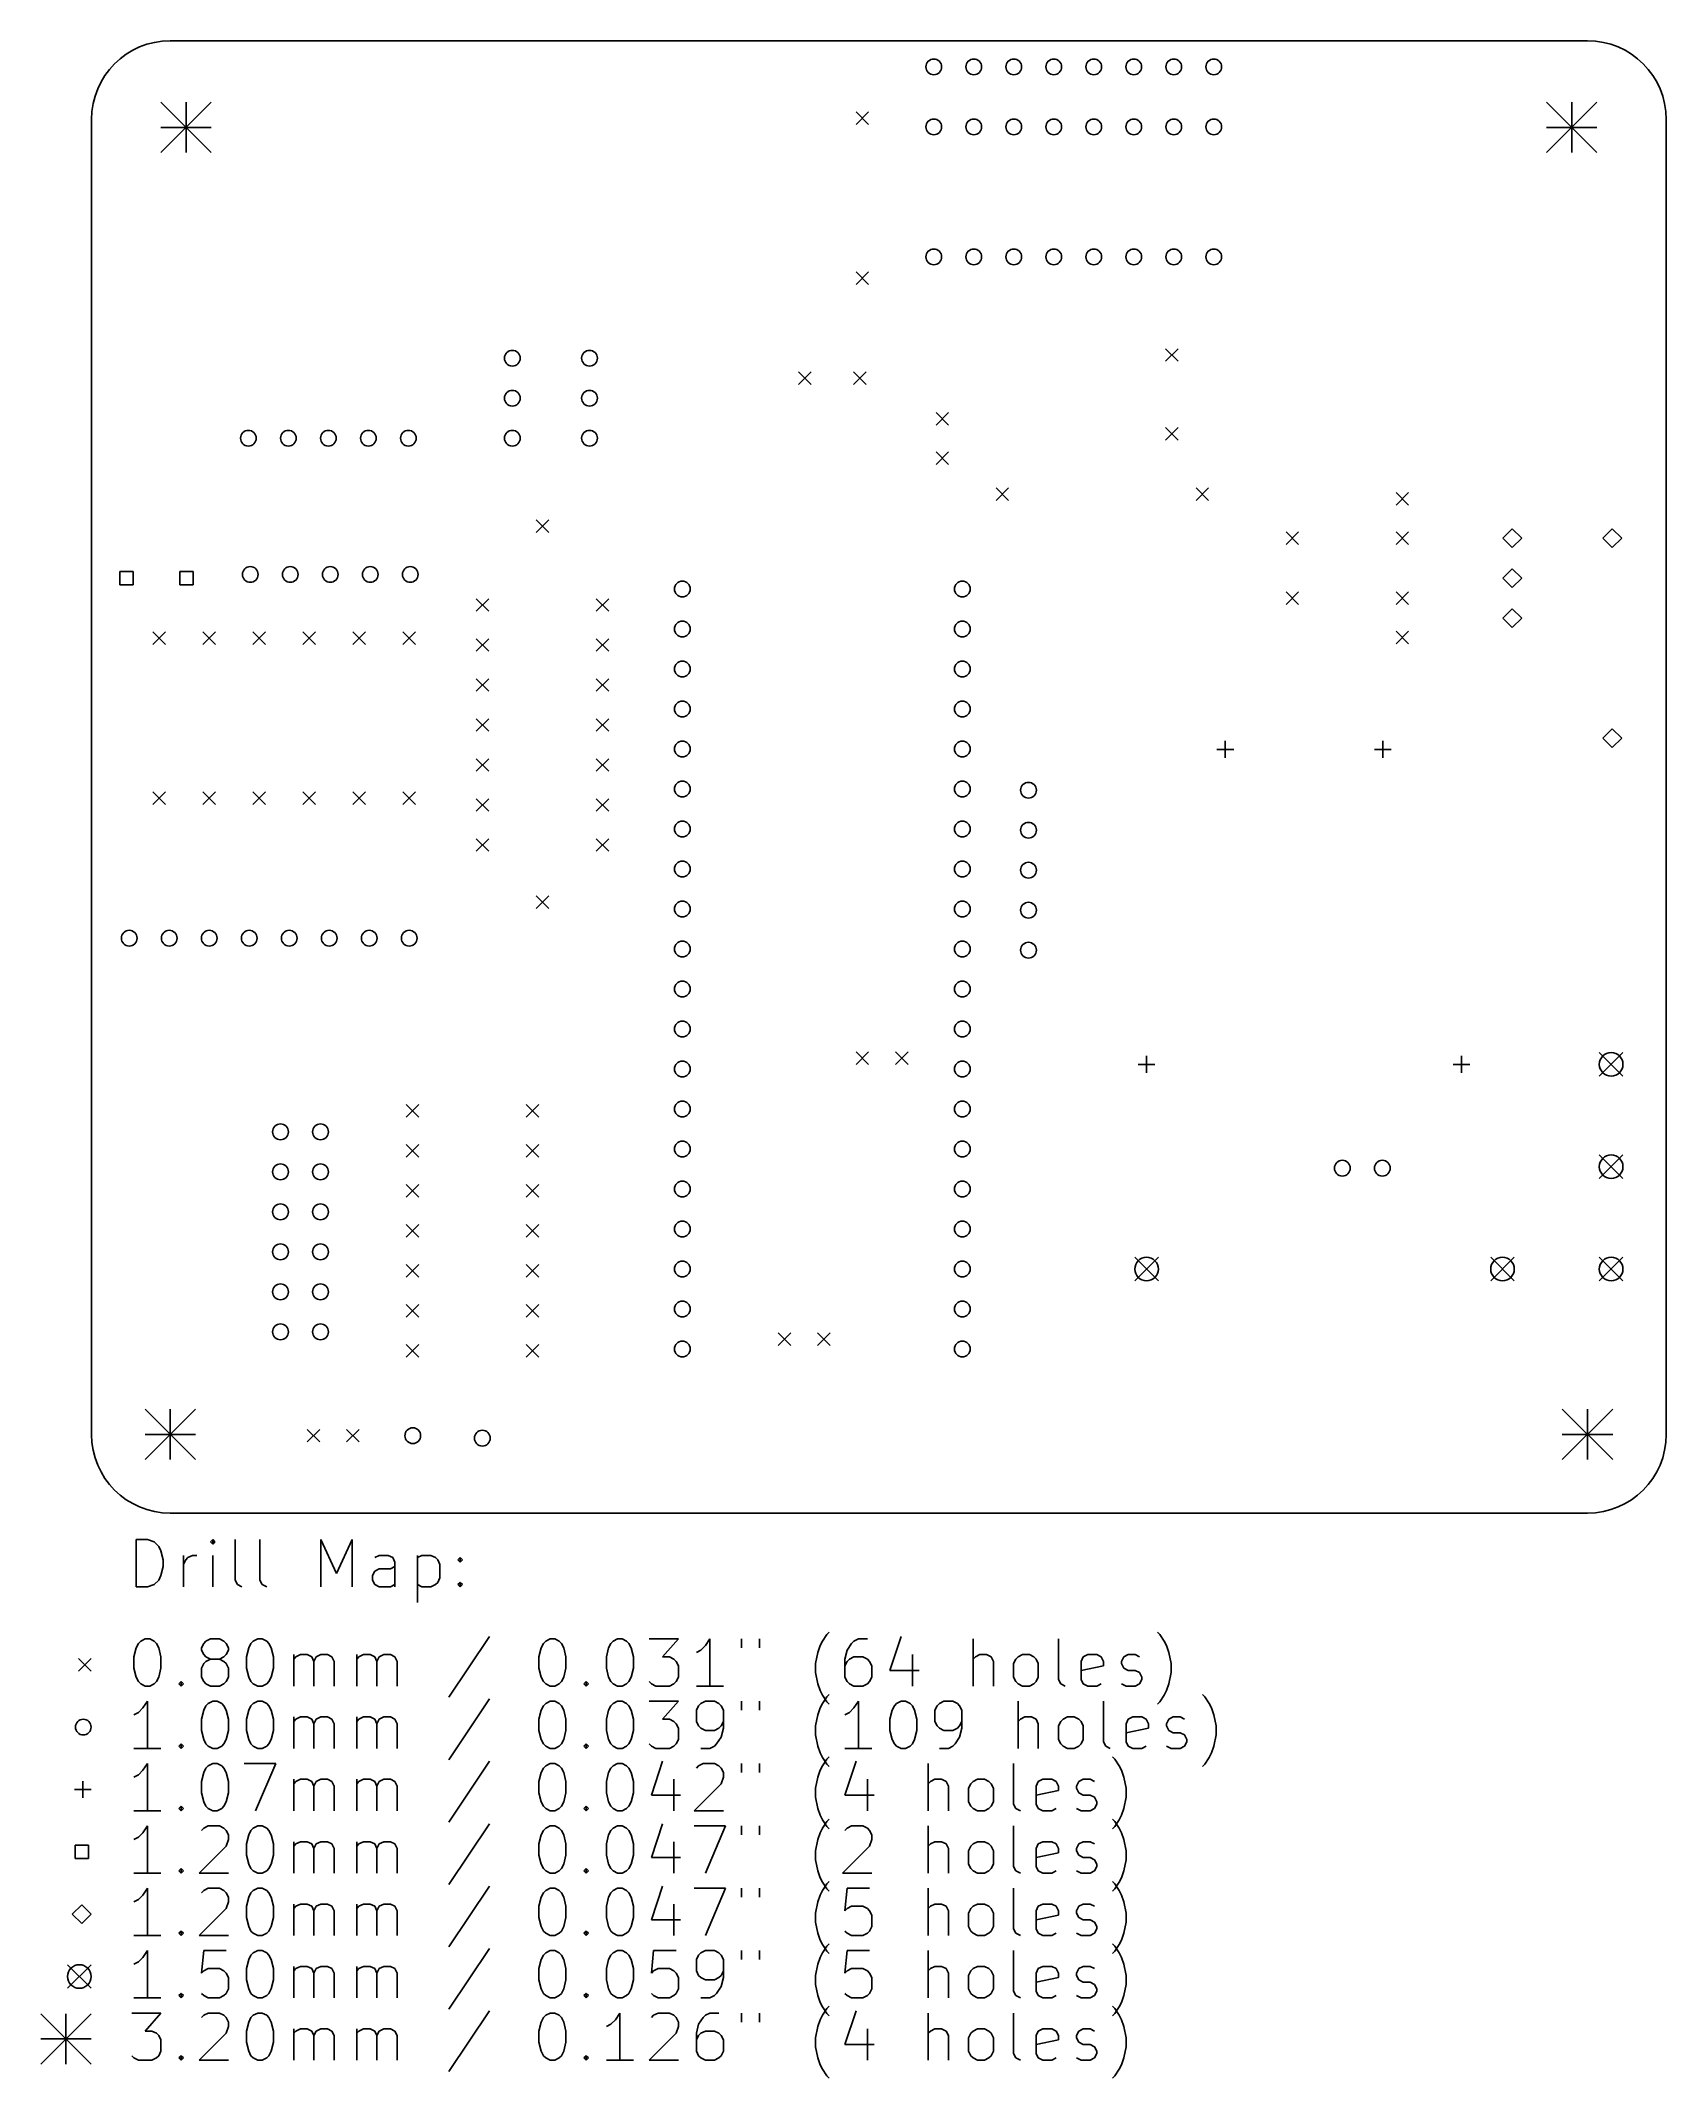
# Model space of a CAD drawing. Extents: x 56 to 159, y -183 to -54.
import ezdxf

# ---------------------------------------------------------------- set-up
doc = ezdxf.new("R2010")
doc.units = 0
doc.layers.add('BLACK', color=7, linetype='CONTINUOUS')

msp = doc.modelspace()

# ---------------------------------------------------------------- linework, layer by layer
at = {"layer": 'BLACK', "linetype": 'CONTINUOUS'}
for p, q in [((64, -53.5), (154, -53.5)), ((63.4, -57.4), (66.6, -60.6)), ((66.6, -57.4), (63.4, -60.6)), ((65, -57.4), (65, -60.6)), ((107.55, -58.02), (108.35, -58.82)), ((108.35, -58.02), (107.55, -58.82)), ((151.4, -57.4), (154.6, -60.6)), ((154.6, -57.4), (151.4, -60.6)), ((153, -57.4), (153, -60.6)), ((59, -142), (59, -58.5)), ((63.4, -59), (66.6, -59)), ((151.4, -59), (154.6, -59)), ((159, -58.5), (159, -142)), ((107.55, -68.18), (108.35, -68.98)), ((108.35, -68.18), (107.55, -68.98)), ((127.205, -73.055), (128.005, -73.855)), ((128.005, -73.055), (127.205, -73.855)), ((103.895, -74.53), (104.695, -75.33)), ((104.695, -74.53), (103.895, -75.33)), ((107.395, -74.53), (108.195, -75.33)), ((108.195, -74.53), (107.395, -75.33)), ((112.63, -77.11), (113.43, -77.91)), ((113.43, -77.11), (112.63, -77.91)), ((127.205, -78.055), (128.005, -78.855)), ((128.005, -78.055), (127.205, -78.855)), ((112.63, -79.61), (113.43, -80.41)), ((113.43, -79.61), (112.63, -80.41)), ((116.44, -81.896), (117.24, -82.696)), ((117.24, -81.896), (116.44, -82.696)), ((129.14, -81.896), (129.94, -82.696)), ((129.94, -81.896), (129.14, -82.696)), ((141.84, -82.19), (142.64, -82.99)), ((142.64, -82.19), (141.84, -82.99)), ((87.23, -83.928), (88.03, -84.728)), ((88.03, -83.928), (87.23, -84.728)), ((134.855, -84.69), (135.655, -85.49)), ((135.655, -84.69), (134.855, -85.49)), ((141.84, -84.69), (142.64, -85.49)), ((142.64, -84.69), (141.84, -85.49)), ((149.225, -84.49), (148.625, -85.09)), ((148.625, -85.09), (149.225, -85.69)), ((149.825, -85.09), (149.225, -84.49)), ((149.225, -85.69), (149.825, -85.09)), ((155.575, -84.49), (154.975, -85.09)), ((154.975, -85.09), (155.575, -85.69)), ((156.175, -85.09), (155.575, -84.49)), ((155.575, -85.69), (156.175, -85.09)), ((61.6379, -87.2061), (60.7901, -87.2061)), ((60.7901, -87.2061), (60.7901, -88.0539)), ((61.6379, -88.0539), (61.6379, -87.2061)), ((65.4479, -87.2061), (64.6001, -87.2061)), ((64.6001, -87.2061), (64.6001, -88.0539)), ((65.4479, -88.0539), (65.4479, -87.2061)), ((149.225, -87.03), (148.625, -87.63)), ((148.625, -87.63), (149.225, -88.23)), ((149.825, -87.63), (149.225, -87.03)), ((149.225, -88.23), (149.825, -87.63)), ((60.7901, -88.0539), (61.6379, -88.0539)), ((64.6001, -88.0539), (65.4479, -88.0539)), ((83.42, -88.93), (84.22, -89.73)), ((84.22, -88.93), (83.42, -89.73)), ((91.04, -88.93), (91.84, -89.73)), ((91.84, -88.93), (91.04, -89.73)), ((134.855, -88.49), (135.655, -89.29)), ((135.655, -88.49), (134.855, -89.29)), ((141.84, -88.5), (142.64, -89.3)), ((142.64, -88.5), (141.84, -89.3)), ((149.225, -89.57), (148.625, -90.17)), ((148.625, -90.17), (149.225, -90.77)), ((149.825, -90.17), (149.225, -89.57)), ((149.225, -90.77), (149.825, -90.17)), ((62.9, -91.04), (63.7, -91.84)), ((63.7, -91.04), (62.9, -91.84)), ((66.075, -91.04), (66.875, -91.84)), ((66.875, -91.04), (66.075, -91.84)), ((69.25, -91.04), (70.05, -91.84)), ((70.05, -91.04), (69.25, -91.84)), ((72.425, -91.04), (73.225, -91.84)), ((73.225, -91.04), (72.425, -91.84)), ((75.6, -91.04), (76.4, -91.84)), ((76.4, -91.04), (75.6, -91.84)), ((78.775, -91.04), (79.575, -91.84)), ((79.575, -91.04), (78.775, -91.84)), ((83.42, -91.47), (84.22, -92.27)), ((84.22, -91.47), (83.42, -92.27)), ((91.04, -91.47), (91.84, -92.27)), ((91.84, -91.47), (91.04, -92.27)), ((141.84, -91), (142.64, -91.8)), ((142.64, -91), (141.84, -91.8)), ((83.42, -94.01), (84.22, -94.81)), ((84.22, -94.01), (83.42, -94.81)), ((91.04, -94.01), (91.84, -94.81)), ((91.84, -94.01), (91.04, -94.81)), ((83.42, -96.55), (84.22, -97.35)), ((84.22, -96.55), (83.42, -97.35)), ((91.04, -96.55), (91.84, -97.35)), ((91.84, -96.55), (91.04, -97.35)), ((131, -97.9666), (131, -99.0334)), ((141, -97.9666), (141, -99.0334)), ((155.575, -97.19), (154.975, -97.79)), ((154.975, -97.79), (155.575, -98.39)), ((156.175, -97.79), (155.575, -97.19)), ((155.575, -98.39), (156.175, -97.79)), ((83.42, -99.09), (84.22, -99.89)), ((84.22, -99.09), (83.42, -99.89)), ((91.04, -99.09), (91.84, -99.89)), ((91.84, -99.09), (91.04, -99.89)), ((130.467, -98.5), (131.533, -98.5)), ((140.467, -98.5), (141.533, -98.5)), ((62.9, -101.2), (63.7, -102)), ((63.7, -101.2), (62.9, -102)), ((66.075, -101.2), (66.875, -102)), ((66.875, -101.2), (66.075, -102)), ((69.25, -101.2), (70.05, -102)), ((70.05, -101.2), (69.25, -102)), ((72.425, -101.2), (73.225, -102)), ((73.225, -101.2), (72.425, -102)), ((75.6, -101.2), (76.4, -102)), ((76.4, -101.2), (75.6, -102)), ((78.775, -101.2), (79.575, -102)), ((79.575, -101.2), (78.775, -102)), ((83.42, -101.63), (84.22, -102.43)), ((84.22, -101.63), (83.42, -102.43)), ((91.04, -101.63), (91.84, -102.43)), ((91.84, -101.63), (91.04, -102.43)), ((83.42, -104.17), (84.22, -104.97)), ((84.22, -104.17), (83.42, -104.97)), ((91.04, -104.17), (91.84, -104.97)), ((91.84, -104.17), (91.04, -104.97)), ((87.23, -107.804), (88.03, -108.604)), ((88.03, -107.804), (87.23, -108.604)), ((107.55, -117.71), (108.35, -118.51)), ((108.35, -117.71), (107.55, -118.51)), ((110.05, -117.71), (110.85, -118.51)), ((110.85, -117.71), (110.05, -118.51)), ((125.467, -118.5), (126.533, -118.5)), ((126, -117.967), (126, -119.033)), ((145.467, -118.5), (146.533, -118.5)), ((146, -117.967), (146, -119.033)), ((154.75, -117.75), (156.25, -119.25)), ((156.25, -117.75), (154.75, -119.25)), ((78.98, -121.045), (79.78, -121.845)), ((79.78, -121.045), (78.98, -121.845)), ((86.6, -121.045), (87.4, -121.845)), ((87.4, -121.045), (86.6, -121.845)), ((78.98, -123.585), (79.78, -124.385)), ((79.78, -123.585), (78.98, -124.385)), ((86.6, -123.585), (87.4, -124.385)), ((87.4, -123.585), (86.6, -124.385)), ((154.75, -124.25), (156.25, -125.75)), ((156.25, -124.25), (154.75, -125.75)), ((78.98, -126.125), (79.78, -126.925)), ((79.78, -126.125), (78.98, -126.925)), ((86.6, -126.125), (87.4, -126.925)), ((87.4, -126.125), (86.6, -126.925)), ((78.98, -128.665), (79.78, -129.465)), ((79.78, -128.665), (78.98, -129.465)), ((86.6, -128.665), (87.4, -129.465)), ((87.4, -128.665), (86.6, -129.465)), ((78.98, -131.205), (79.78, -132.005)), ((79.78, -131.205), (78.98, -132.005)), ((86.6, -131.205), (87.4, -132.005)), ((87.4, -131.205), (86.6, -132.005)), ((125.25, -130.75), (126.75, -132.25)), ((126.75, -130.75), (125.25, -132.25)), ((147.85, -130.75), (149.35, -132.25)), ((149.35, -130.75), (147.85, -132.25)), ((154.75, -130.75), (156.25, -132.25)), ((156.25, -130.75), (154.75, -132.25)), ((78.98, -133.745), (79.78, -134.545)), ((79.78, -133.745), (78.98, -134.545)), ((86.6, -133.745), (87.4, -134.545)), ((87.4, -133.745), (86.6, -134.545)), ((102.6, -135.545), (103.4, -136.345)), ((103.4, -135.545), (102.6, -136.345)), ((105.1, -135.545), (105.9, -136.345)), ((105.9, -135.545), (105.1, -136.345)), ((78.98, -136.285), (79.78, -137.085)), ((79.78, -136.285), (78.98, -137.085)), ((86.6, -136.285), (87.4, -137.085)), ((87.4, -136.285), (86.6, -137.085)), ((62.4, -140.4), (65.6, -143.6)), ((65.6, -140.4), (62.4, -143.6)), ((64, -140.4), (64, -143.6)), ((152.4, -140.4), (155.6, -143.6)), ((155.6, -140.4), (152.4, -143.6)), ((154, -140.4), (154, -143.6)), ((62.4, -142), (65.6, -142)), ((72.69, -141.68), (73.49, -142.48)), ((73.49, -141.68), (72.69, -142.48)), ((75.19, -141.68), (75.99, -142.48)), ((75.99, -141.68), (75.19, -142.48)), ((152.4, -142), (155.6, -142)), ((154, -147), (64, -147)), ((61.8393, -151.682), (61.8393, -148.682)), ((61.8393, -148.682), (62.5536, -148.682)), ((62.5536, -148.682), (62.9821, -148.825)), ((66.6964, -148.682), (66.5536, -148.825)), ((66.8393, -148.825), (66.6964, -148.682)), ((66.6964, -148.682), (66.6964, -148.968)), ((68.125, -151.254), (68.125, -148.682)), ((69.6964, -151.254), (69.6964, -148.682)), ((73.5536, -151.682), (73.5536, -148.682)), ((73.5536, -148.682), (74.5536, -150.825)), ((74.5536, -150.825), (75.5536, -148.682)), ((75.5536, -148.682), (75.5536, -151.682)), ((62.9821, -148.825), (63.2679, -149.111)), ((63.2679, -149.111), (63.4107, -149.396)), ((63.4107, -149.396), (63.5536, -149.968)), ((63.5536, -149.968), (63.5536, -150.396)), ((64.8393, -151.682), (64.8393, -149.682)), ((64.8393, -150.254), (64.9821, -149.968)), ((64.9821, -149.968), (65.125, -149.825)), ((65.125, -149.825), (65.4107, -149.682)), ((65.4107, -149.682), (65.6964, -149.682)), ((66.5536, -148.825), (66.6964, -148.968)), ((66.6964, -148.968), (66.8393, -148.825)), ((66.6964, -151.682), (66.6964, -149.682)), ((77.2679, -149.682), (76.9821, -149.825)), ((77.8393, -149.682), (77.2679, -149.682)), ((78.125, -149.825), (77.8393, -149.682)), ((78.2679, -150.111), (78.125, -149.825)), ((79.6964, -149.682), (79.6964, -152.682)), ((79.6964, -149.825), (79.9821, -149.682)), ((79.9821, -149.682), (80.5536, -149.682)), ((80.5536, -149.682), (80.8393, -149.825)), ((80.8393, -149.825), (80.9821, -149.968)), ((80.9821, -149.968), (81.125, -150.254)), ((82.2679, -149.968), (82.4107, -149.825)), ((82.4107, -150.111), (82.2679, -149.968)), ((82.4107, -149.825), (82.5536, -149.968)), ((82.4107, -149.825), (82.4107, -150.111)), ((82.5536, -149.968), (82.4107, -150.111)), ((63.2679, -151.254), (62.9821, -151.539)), ((63.4107, -150.968), (63.2679, -151.254)), ((63.5536, -150.396), (63.4107, -150.968)), ((68.2679, -151.539), (68.125, -151.254)), ((69.8393, -151.539), (69.6964, -151.254)), ((76.8393, -150.968), (76.9821, -150.682)), ((76.8393, -151.254), (76.8393, -150.968)), ((76.9821, -151.539), (76.8393, -151.254)), ((76.9821, -150.682), (77.2679, -150.539)), ((77.2679, -150.539), (77.9821, -150.539)), ((77.9821, -150.539), (78.2679, -150.396)), ((78.2679, -151.682), (78.2679, -150.111)), ((81.125, -151.111), (80.9821, -151.396)), ((81.125, -150.254), (81.125, -151.111)), ((62.5536, -151.682), (61.8393, -151.682)), ((62.9821, -151.539), (62.5536, -151.682)), ((68.5536, -151.682), (68.2679, -151.539)), ((70.125, -151.682), (69.8393, -151.539)), ((77.2679, -151.682), (76.9821, -151.539)), ((77.9821, -151.682), (77.2679, -151.682)), ((78.2679, -151.539), (77.9821, -151.682)), ((79.9821, -151.682), (79.6964, -151.539)), ((80.5536, -151.682), (79.9821, -151.682)), ((80.8393, -151.539), (80.5536, -151.682)), ((80.9821, -151.396), (80.8393, -151.539)), ((82.2679, -151.539), (82.4107, -151.396)), ((82.4107, -151.682), (82.2679, -151.539)), ((82.4107, -151.396), (82.5536, -151.539)), ((82.4107, -151.396), (82.4107, -151.682)), ((82.5536, -151.539), (82.4107, -151.682)), ((61.9821, -155.268), (62.125, -155.125)), ((62.125, -155.125), (62.4107, -154.982)), ((62.4107, -154.982), (62.6964, -154.982)), ((62.6964, -154.982), (62.9821, -155.125)), ((62.9821, -155.125), (63.125, -155.268)), ((66.125, -155.268), (66.2679, -155.125)), ((66.2679, -155.125), (66.5536, -154.982)), ((66.5536, -154.982), (67.125, -154.982)), ((67.125, -154.982), (67.4107, -155.125)), ((67.4107, -155.125), (67.5536, -155.268)), ((69.125, -155.268), (69.2679, -155.125)), ((69.2679, -155.125), (69.5536, -154.982)), ((69.5536, -154.982), (69.8393, -154.982)), ((69.8393, -154.982), (70.125, -155.125)), ((70.125, -155.125), (70.2679, -155.268)), ((84.2679, -154.839), (81.6964, -158.696)), ((87.6964, -155.268), (87.8393, -155.125)), ((87.8393, -155.125), (88.125, -154.982)), ((88.125, -154.982), (88.4107, -154.982)), ((88.4107, -154.982), (88.6964, -155.125)), ((88.6964, -155.125), (88.8393, -155.268)), ((91.9821, -155.268), (92.125, -155.125)), ((92.125, -155.125), (92.4107, -154.982)), ((92.4107, -154.982), (92.6964, -154.982)), ((92.6964, -154.982), (92.9821, -155.125)), ((92.9821, -155.125), (93.125, -155.268)), ((94.4107, -154.982), (96.2679, -154.982)), ((96.2679, -154.982), (95.2679, -156.125)), ((98.2679, -154.982), (97.9821, -155.411)), ((98.2679, -157.982), (98.2679, -154.982)), ((100.268, -154.982), (100.268, -155.554)), ((101.411, -154.982), (101.411, -155.554)), ((105.268, -155.411), (105.411, -155.125)), ((105.411, -155.125), (105.696, -154.696)), ((105.696, -154.696), (105.839, -154.554)), ((107.411, -155.125), (107.268, -155.268)), ((107.696, -154.982), (107.411, -155.125)), ((108.268, -154.982), (107.696, -154.982)), ((110.411, -154.839), (109.696, -156.982)), ((114.982, -157.982), (114.982, -154.982)), ((120.411, -157.554), (120.411, -154.982)), ((126.839, -154.696), (126.696, -154.554)), ((127.125, -155.125), (126.839, -154.696)), ((127.268, -155.411), (127.125, -155.125)), ((58.175, -156.225), (58.975, -157.025)), ((58.975, -156.225), (58.175, -157.025)), ((61.6964, -156.125), (61.8393, -155.554)), ((61.6964, -156.839), (61.6964, -156.125)), ((61.8393, -155.554), (61.9821, -155.268)), ((63.125, -155.268), (63.2679, -155.554)), ((63.2679, -155.554), (63.4107, -156.125)), ((63.4107, -156.125), (63.4107, -156.839)), ((65.9821, -155.554), (66.125, -155.268)), ((65.9821, -155.696), (65.9821, -155.554)), ((66.125, -155.982), (65.9821, -155.696)), ((66.125, -156.554), (65.9821, -156.839)), ((66.2679, -156.125), (66.125, -155.982)), ((66.2679, -156.411), (66.125, -156.554)), ((66.5536, -156.268), (66.2679, -156.125)), ((66.5536, -156.268), (66.2679, -156.411)), ((67.125, -156.268), (66.5536, -156.268)), ((67.4107, -156.125), (67.125, -156.268)), ((67.4107, -156.411), (67.125, -156.268)), ((67.5536, -155.982), (67.4107, -156.125)), ((67.5536, -156.554), (67.4107, -156.411)), ((67.5536, -155.268), (67.6964, -155.554)), ((67.6964, -155.696), (67.5536, -155.982)), ((67.6964, -156.839), (67.5536, -156.554)), ((67.6964, -155.554), (67.6964, -155.696)), ((68.8393, -156.125), (68.9821, -155.554)), ((68.8393, -156.839), (68.8393, -156.125)), ((68.9821, -155.554), (69.125, -155.268)), ((70.2679, -155.268), (70.4107, -155.554)), ((70.4107, -155.554), (70.5536, -156.125)), ((70.5536, -156.125), (70.5536, -156.839)), ((71.8393, -157.982), (71.8393, -155.982)), ((71.8393, -156.268), (71.9821, -156.125)), ((71.9821, -156.125), (72.2679, -155.982)), ((72.2679, -155.982), (72.6964, -155.982)), ((72.6964, -155.982), (72.9821, -156.125)), ((72.9821, -156.125), (73.125, -156.411)), ((73.125, -156.411), (73.2679, -156.125)), ((73.125, -156.411), (73.125, -157.982)), ((73.2679, -156.125), (73.5536, -155.982)), ((73.5536, -155.982), (73.9821, -155.982)), ((73.9821, -155.982), (74.2679, -156.125)), ((74.2679, -156.125), (74.4107, -156.411)), ((74.4107, -156.411), (74.4107, -157.982)), ((75.8393, -157.982), (75.8393, -155.982)), ((75.8393, -156.268), (75.9821, -156.125)), ((75.9821, -156.125), (76.2679, -155.982)), ((76.2679, -155.982), (76.6964, -155.982)), ((76.6964, -155.982), (76.9821, -156.125)), ((76.9821, -156.125), (77.125, -156.411)), ((77.125, -156.411), (77.2679, -156.125)), ((77.125, -156.411), (77.125, -157.982)), ((77.2679, -156.125), (77.5536, -155.982)), ((77.5536, -155.982), (77.9821, -155.982)), ((77.9821, -155.982), (78.2679, -156.125)), ((78.2679, -156.125), (78.4107, -156.411)), ((78.4107, -156.411), (78.4107, -157.982)), ((87.4107, -156.125), (87.5536, -155.554)), ((87.4107, -156.839), (87.4107, -156.125)), ((87.5536, -155.554), (87.6964, -155.268)), ((88.8393, -155.268), (88.9821, -155.554)), ((88.9821, -155.554), (89.125, -156.125)), ((89.125, -156.125), (89.125, -156.839)), ((91.6964, -156.125), (91.8393, -155.554)), ((91.6964, -156.839), (91.6964, -156.125)), ((91.8393, -155.554), (91.9821, -155.268)), ((93.125, -155.268), (93.2679, -155.554)), ((93.2679, -155.554), (93.4107, -156.125)), ((93.4107, -156.125), (93.4107, -156.839)), ((95.2679, -156.125), (95.6964, -156.125)), ((95.6964, -156.125), (95.9821, -156.268)), ((95.9821, -156.268), (96.125, -156.411)), ((96.125, -156.411), (96.2679, -156.696)), ((97.6964, -155.696), (97.4107, -155.839)), ((97.9821, -155.411), (97.6964, -155.696)), ((104.982, -156.554), (105.125, -155.839)), ((104.982, -157.125), (104.982, -156.554)), ((105.125, -155.839), (105.268, -155.411)), ((106.982, -155.696), (106.839, -156.268)), ((106.839, -156.268), (106.839, -157.411)), ((106.982, -156.411), (106.839, -156.696)), ((107.268, -155.268), (106.982, -155.696)), ((107.125, -156.268), (106.982, -156.411)), ((107.411, -156.125), (107.125, -156.268)), ((107.982, -156.125), (107.411, -156.125)), ((108.268, -156.268), (107.982, -156.125)), ((108.411, -156.411), (108.268, -156.268)), ((108.554, -156.696), (108.411, -156.411)), ((111.125, -155.982), (111.125, -157.982)), ((115.125, -156.125), (114.982, -156.268)), ((115.411, -155.982), (115.125, -156.125)), ((115.839, -155.982), (115.411, -155.982)), ((116.125, -156.125), (115.839, -155.982)), ((116.268, -156.411), (116.125, -156.125)), ((116.268, -157.982), (116.268, -156.411)), ((117.554, -156.554), (117.696, -156.268)), ((117.554, -157.411), (117.554, -156.554)), ((117.696, -156.268), (117.839, -156.125)), ((117.839, -156.125), (118.125, -155.982)), ((118.125, -155.982), (118.554, -155.982)), ((118.554, -155.982), (118.839, -156.125)), ((118.839, -156.125), (118.982, -156.268)), ((118.982, -156.268), (119.125, -156.554)), ((119.125, -156.554), (119.125, -157.411)), ((121.839, -156.411), (121.982, -156.125)), ((121.839, -157.554), (121.839, -156.411)), ((121.982, -156.125), (122.268, -155.982)), ((122.268, -155.982), (122.839, -155.982)), ((122.839, -155.982), (123.125, -156.125)), ((123.125, -156.125), (123.268, -156.411)), ((123.268, -156.411), (123.268, -156.696)), ((124.411, -156.411), (124.554, -156.125)), ((124.411, -156.554), (124.411, -156.411)), ((124.554, -156.839), (124.411, -156.554)), ((124.554, -156.125), (124.839, -155.982)), ((124.839, -155.982), (125.268, -155.982)), ((125.268, -155.982), (125.554, -156.125)), ((127.411, -155.839), (127.268, -155.411)), ((127.554, -156.554), (127.411, -155.839)), ((127.554, -157.125), (127.554, -156.554)), ((61.8393, -157.411), (61.6964, -156.839)), ((61.9821, -157.696), (61.8393, -157.411)), ((62.125, -157.839), (61.9821, -157.696)), ((62.4107, -157.982), (62.125, -157.839)), ((62.9821, -157.839), (62.6964, -157.982)), ((63.125, -157.696), (62.9821, -157.839)), ((63.2679, -157.411), (63.125, -157.696)), ((63.4107, -156.839), (63.2679, -157.411)), ((64.5536, -157.839), (64.6964, -157.696)), ((64.6964, -157.982), (64.5536, -157.839)), ((64.6964, -157.696), (64.8393, -157.839)), ((64.6964, -157.696), (64.6964, -157.982)), ((64.8393, -157.839), (64.6964, -157.982)), ((65.9821, -156.839), (65.9821, -157.411)), ((65.9821, -157.411), (66.125, -157.696)), ((66.125, -157.696), (66.2679, -157.839)), ((66.2679, -157.839), (66.5536, -157.982)), ((67.125, -157.982), (67.4107, -157.839)), ((67.4107, -157.839), (67.5536, -157.696)), ((67.5536, -157.696), (67.6964, -157.411)), ((67.6964, -157.411), (67.6964, -156.839)), ((68.9821, -157.411), (68.8393, -156.839)), ((69.125, -157.696), (68.9821, -157.411)), ((69.2679, -157.839), (69.125, -157.696)), ((69.5536, -157.982), (69.2679, -157.839)), ((70.125, -157.839), (69.8393, -157.982)), ((70.2679, -157.696), (70.125, -157.839)), ((70.4107, -157.411), (70.2679, -157.696)), ((70.5536, -156.839), (70.4107, -157.411)), ((87.5536, -157.411), (87.4107, -156.839)), ((87.6964, -157.696), (87.5536, -157.411)), ((87.8393, -157.839), (87.6964, -157.696)), ((88.125, -157.982), (87.8393, -157.839)), ((88.6964, -157.839), (88.4107, -157.982)), ((88.8393, -157.696), (88.6964, -157.839)), ((88.9821, -157.411), (88.8393, -157.696)), ((89.125, -156.839), (88.9821, -157.411)), ((90.2679, -157.839), (90.4107, -157.696)), ((90.4107, -157.982), (90.2679, -157.839)), ((90.4107, -157.696), (90.5536, -157.839)), ((90.4107, -157.696), (90.4107, -157.982)), ((90.5536, -157.839), (90.4107, -157.982)), ((91.8393, -157.411), (91.6964, -156.839)), ((91.9821, -157.696), (91.8393, -157.411)), ((92.125, -157.839), (91.9821, -157.696)), ((92.4107, -157.982), (92.125, -157.839)), ((92.9821, -157.839), (92.6964, -157.982)), ((93.125, -157.696), (92.9821, -157.839)), ((93.2679, -157.411), (93.125, -157.696)), ((93.4107, -156.839), (93.2679, -157.411)), ((94.5536, -157.839), (94.4107, -157.696)), ((94.8393, -157.982), (94.5536, -157.839)), ((95.9821, -157.839), (95.6964, -157.982)), ((96.125, -157.696), (95.9821, -157.839)), ((96.2679, -157.411), (96.125, -157.696)), ((96.2679, -156.696), (96.2679, -157.411)), ((105.125, -157.839), (104.982, -157.125)), ((105.268, -158.268), (105.125, -157.839)), ((106.839, -157.411), (106.982, -157.696)), ((106.982, -157.696), (107.125, -157.839)), ((107.125, -157.839), (107.411, -157.982)), ((107.982, -157.982), (108.268, -157.839)), ((108.268, -157.839), (108.411, -157.696)), ((108.411, -157.696), (108.554, -157.411)), ((108.554, -157.411), (108.554, -156.696)), ((109.696, -156.982), (111.554, -156.982)), ((117.696, -157.696), (117.554, -157.411)), ((117.839, -157.839), (117.696, -157.696)), ((118.125, -157.982), (117.839, -157.839)), ((118.839, -157.839), (118.554, -157.982)), ((118.982, -157.696), (118.839, -157.839)), ((119.125, -157.411), (118.982, -157.696)), ((120.554, -157.839), (120.411, -157.554)), ((120.839, -157.982), (120.554, -157.839)), ((123.268, -156.696), (121.839, -156.982)), ((121.982, -157.839), (121.839, -157.554)), ((122.268, -157.982), (121.982, -157.839)), ((123.125, -157.839), (122.839, -157.982)), ((124.411, -157.839), (124.696, -157.982)), ((124.839, -156.982), (124.554, -156.839)), ((125.268, -156.982), (124.839, -156.982)), ((125.554, -157.125), (125.268, -156.982)), ((125.268, -157.982), (125.554, -157.839)), ((125.696, -157.411), (125.554, -157.125)), ((125.554, -157.839), (125.696, -157.554)), ((125.696, -157.554), (125.696, -157.411)), ((127.268, -158.268), (127.411, -157.839)), ((127.411, -157.839), (127.554, -157.125)), ((62.5536, -158.942), (62.2679, -159.371)), ((62.6964, -157.982), (62.4107, -157.982)), ((62.5536, -161.942), (62.5536, -158.942)), ((66.2679, -159.228), (66.4107, -159.085)), ((66.4107, -159.085), (66.6964, -158.942)), ((66.5536, -157.982), (67.125, -157.982)), ((66.6964, -158.942), (66.9821, -158.942)), ((66.9821, -158.942), (67.2679, -159.085)), ((67.2679, -159.085), (67.4107, -159.228)), ((69.125, -159.228), (69.2679, -159.085)), ((69.2679, -159.085), (69.5536, -158.942)), ((69.8393, -157.982), (69.5536, -157.982)), ((69.5536, -158.942), (69.8393, -158.942)), ((69.8393, -158.942), (70.125, -159.085)), ((70.125, -159.085), (70.2679, -159.228)), ((84.2679, -158.799), (81.6964, -162.656)), ((87.6964, -159.228), (87.8393, -159.085)), ((87.8393, -159.085), (88.125, -158.942)), ((88.4107, -157.982), (88.125, -157.982)), ((88.125, -158.942), (88.4107, -158.942)), ((88.4107, -158.942), (88.6964, -159.085)), ((88.6964, -159.085), (88.8393, -159.228)), ((91.9821, -159.228), (92.125, -159.085)), ((92.125, -159.085), (92.4107, -158.942)), ((92.6964, -157.982), (92.4107, -157.982)), ((92.4107, -158.942), (92.6964, -158.942)), ((92.6964, -158.942), (92.9821, -159.085)), ((92.9821, -159.085), (93.125, -159.228)), ((94.4107, -158.942), (96.2679, -158.942)), ((95.6964, -157.982), (94.8393, -157.982)), ((96.2679, -158.942), (95.2679, -160.085)), ((99.125, -157.982), (97.4107, -157.982)), ((97.6964, -159.085), (97.5536, -159.228)), ((97.9821, -158.942), (97.6964, -159.085)), ((98.5536, -158.942), (97.9821, -158.942)), ((98.8393, -159.085), (98.5536, -158.942)), ((98.9821, -159.228), (98.8393, -159.085)), ((100.268, -158.942), (100.268, -159.514)), ((101.411, -158.942), (101.411, -159.514)), ((105.411, -158.554), (105.268, -158.268)), ((105.268, -159.371), (105.411, -159.085)), ((105.696, -158.982), (105.411, -158.554)), ((105.411, -159.085), (105.696, -158.656)), ((105.696, -158.656), (105.839, -158.514)), ((105.839, -159.125), (105.696, -158.982)), ((107.411, -157.982), (107.982, -157.982)), ((107.696, -158.942), (107.411, -159.371)), ((107.696, -161.942), (107.696, -158.942)), ((109.982, -159.228), (110.125, -159.085)), ((110.125, -159.085), (110.411, -158.942)), ((110.411, -158.942), (110.696, -158.942)), ((110.696, -158.942), (110.982, -159.085)), ((110.982, -159.085), (111.125, -159.228)), ((112.839, -159.085), (112.696, -159.228)), ((113.125, -158.942), (112.839, -159.085)), ((113.696, -158.942), (113.125, -158.942)), ((113.982, -159.085), (113.696, -158.942)), ((114.125, -159.228), (113.982, -159.085)), ((117.839, -161.942), (117.839, -158.942)), ((118.554, -157.982), (118.125, -157.982)), ((122.839, -157.982), (122.268, -157.982)), ((123.268, -161.514), (123.268, -158.942)), ((124.696, -157.982), (125.268, -157.982)), ((126.696, -159.125), (126.839, -158.982)), ((126.839, -158.982), (127.125, -158.554)), ((127.125, -158.554), (127.268, -158.268)), ((129.696, -158.656), (129.554, -158.514)), ((129.982, -159.085), (129.696, -158.656)), ((130.125, -159.371), (129.982, -159.085)), ((61.9821, -159.656), (61.6964, -159.799)), ((62.2679, -159.371), (61.9821, -159.656)), ((65.9821, -160.085), (66.125, -159.514)), ((65.9821, -160.799), (65.9821, -160.085)), ((66.125, -159.514), (66.2679, -159.228)), ((67.4107, -159.228), (67.5536, -159.514)), ((67.5536, -159.514), (67.6964, -160.085)), ((67.6964, -160.085), (67.6964, -160.799)), ((68.8393, -160.085), (68.9821, -159.514)), ((68.8393, -160.799), (68.8393, -160.085)), ((68.9821, -159.514), (69.125, -159.228)), ((70.2679, -159.228), (70.4107, -159.514)), ((70.4107, -159.514), (70.5536, -160.085)), ((70.5536, -160.085), (70.5536, -160.799)), ((71.8393, -161.942), (71.8393, -159.942)), ((71.8393, -160.228), (71.9821, -160.085)), ((71.9821, -160.085), (72.2679, -159.942)), ((72.2679, -159.942), (72.6964, -159.942)), ((72.6964, -159.942), (72.9821, -160.085)), ((72.9821, -160.085), (73.125, -160.371)), ((73.125, -160.371), (73.2679, -160.085)), ((73.125, -160.371), (73.125, -161.942)), ((73.2679, -160.085), (73.5536, -159.942)), ((73.5536, -159.942), (73.9821, -159.942)), ((73.9821, -159.942), (74.2679, -160.085)), ((74.2679, -160.085), (74.4107, -160.371)), ((74.4107, -160.371), (74.4107, -161.942)), ((75.8393, -161.942), (75.8393, -159.942)), ((75.8393, -160.228), (75.9821, -160.085)), ((75.9821, -160.085), (76.2679, -159.942)), ((76.2679, -159.942), (76.6964, -159.942)), ((76.6964, -159.942), (76.9821, -160.085)), ((76.9821, -160.085), (77.125, -160.371)), ((77.125, -160.371), (77.2679, -160.085)), ((77.125, -160.371), (77.125, -161.942)), ((77.2679, -160.085), (77.5536, -159.942)), ((77.5536, -159.942), (77.9821, -159.942)), ((77.9821, -159.942), (78.2679, -160.085)), ((78.2679, -160.085), (78.4107, -160.371)), ((78.4107, -160.371), (78.4107, -161.942)), ((87.4107, -160.085), (87.5536, -159.514)), ((87.4107, -160.799), (87.4107, -160.085)), ((87.5536, -159.514), (87.6964, -159.228)), ((88.8393, -159.228), (88.9821, -159.514)), ((88.9821, -159.514), (89.125, -160.085)), ((89.125, -160.085), (89.125, -160.799)), ((91.6964, -160.085), (91.8393, -159.514)), ((91.6964, -160.799), (91.6964, -160.085)), ((91.8393, -159.514), (91.9821, -159.228)), ((93.125, -159.228), (93.2679, -159.514)), ((93.2679, -159.514), (93.4107, -160.085)), ((93.4107, -160.085), (93.4107, -160.799)), ((95.2679, -160.085), (95.6964, -160.085)), ((95.6964, -160.085), (95.9821, -160.228)), ((95.9821, -160.228), (96.125, -160.371)), ((96.125, -160.371), (96.2679, -160.656)), ((97.5536, -159.228), (97.4107, -159.514)), ((97.4107, -159.514), (97.4107, -160.228)), ((97.4107, -160.228), (97.5536, -160.514)), ((99.125, -159.514), (98.9821, -159.228)), ((98.9821, -160.514), (99.125, -160.228)), ((99.125, -160.656), (99.125, -159.514)), ((104.982, -160.514), (105.125, -159.799)), ((105.125, -159.799), (105.268, -159.371)), ((107.125, -159.656), (106.839, -159.799)), ((107.411, -159.371), (107.125, -159.656)), ((109.696, -160.085), (109.839, -159.514)), ((109.696, -160.799), (109.696, -160.085)), ((109.839, -159.514), (109.982, -159.228)), ((111.125, -159.228), (111.268, -159.514)), ((111.268, -159.514), (111.411, -160.085)), ((111.411, -160.085), (111.411, -160.799)), ((112.696, -159.228), (112.554, -159.514)), ((112.554, -159.514), (112.554, -160.228)), ((112.554, -160.228), (112.696, -160.514)), ((114.268, -159.514), (114.125, -159.228)), ((114.125, -160.514), (114.268, -160.228)), ((114.268, -160.656), (114.268, -159.514)), ((117.982, -160.085), (117.839, -160.228)), ((118.268, -159.942), (117.982, -160.085)), ((118.696, -159.942), (118.268, -159.942)), ((118.982, -160.085), (118.696, -159.942)), ((119.125, -160.371), (118.982, -160.085)), ((119.125, -161.942), (119.125, -160.371)), ((120.411, -160.514), (120.554, -160.228)), ((120.554, -160.228), (120.696, -160.085)), ((120.696, -160.085), (120.982, -159.942)), ((120.982, -159.942), (121.411, -159.942)), ((121.411, -159.942), (121.696, -160.085)), ((121.696, -160.085), (121.839, -160.228)), ((121.839, -160.228), (121.982, -160.514)), ((124.696, -160.371), (124.839, -160.085)), ((124.696, -161.514), (124.696, -160.371)), ((124.839, -160.085), (125.125, -159.942)), ((125.125, -159.942), (125.696, -159.942)), ((125.696, -159.942), (125.982, -160.085)), ((125.982, -160.085), (126.125, -160.371)), ((126.125, -160.371), (126.125, -160.656)), ((127.268, -160.371), (127.411, -160.085)), ((127.268, -160.514), (127.268, -160.371)), ((127.411, -160.085), (127.696, -159.942)), ((127.696, -159.942), (128.125, -159.942)), ((128.125, -159.942), (128.411, -160.085)), ((130.268, -159.799), (130.125, -159.371)), ((130.411, -160.514), (130.268, -159.799)), ((64.5536, -161.799), (64.6964, -161.656)), ((64.6964, -161.656), (64.8393, -161.799)), ((64.6964, -161.656), (64.6964, -161.942)), ((66.125, -161.371), (65.9821, -160.799)), ((66.2679, -161.656), (66.125, -161.371)), ((66.4107, -161.799), (66.2679, -161.656)), ((67.4107, -161.656), (67.2679, -161.799)), ((67.5536, -161.371), (67.4107, -161.656)), ((67.6964, -160.799), (67.5536, -161.371)), ((68.9821, -161.371), (68.8393, -160.799)), ((69.125, -161.656), (68.9821, -161.371)), ((69.2679, -161.799), (69.125, -161.656)), ((70.2679, -161.656), (70.125, -161.799)), ((70.4107, -161.371), (70.2679, -161.656)), ((70.5536, -160.799), (70.4107, -161.371)), ((87.5536, -161.371), (87.4107, -160.799)), ((87.6964, -161.656), (87.5536, -161.371)), ((87.8393, -161.799), (87.6964, -161.656)), ((88.8393, -161.656), (88.6964, -161.799)), ((88.9821, -161.371), (88.8393, -161.656)), ((89.125, -160.799), (88.9821, -161.371)), ((90.2679, -161.799), (90.4107, -161.656)), ((90.4107, -161.656), (90.5536, -161.799)), ((90.4107, -161.656), (90.4107, -161.942)), ((91.8393, -161.371), (91.6964, -160.799)), ((91.9821, -161.656), (91.8393, -161.371)), ((92.125, -161.799), (91.9821, -161.656)), ((93.125, -161.656), (92.9821, -161.799)), ((93.2679, -161.371), (93.125, -161.656)), ((93.4107, -160.799), (93.2679, -161.371)), ((94.5536, -161.799), (94.4107, -161.656)), ((96.125, -161.656), (95.9821, -161.799)), ((96.2679, -161.371), (96.125, -161.656)), ((96.2679, -160.656), (96.2679, -161.371)), ((97.5536, -160.514), (97.6964, -160.656)), ((97.6964, -160.656), (97.9821, -160.799)), ((97.9821, -160.799), (98.5536, -160.799)), ((98.5536, -160.799), (98.8393, -160.656)), ((98.5536, -161.799), (98.6964, -161.656)), ((98.6964, -161.656), (98.9821, -161.228)), ((98.8393, -160.656), (98.9821, -160.514)), ((98.9821, -161.228), (99.125, -160.656)), ((104.982, -161.085), (104.982, -160.514)), ((105.125, -161.799), (104.982, -161.085)), ((109.839, -161.371), (109.696, -160.799)), ((109.982, -161.656), (109.839, -161.371)), ((110.125, -161.799), (109.982, -161.656)), ((111.125, -161.656), (110.982, -161.799)), ((111.268, -161.371), (111.125, -161.656)), ((111.411, -160.799), (111.268, -161.371)), ((112.696, -160.514), (112.839, -160.656)), ((112.839, -160.656), (113.125, -160.799)), ((113.125, -160.799), (113.696, -160.799)), ((113.696, -160.799), (113.982, -160.656)), ((113.696, -161.799), (113.839, -161.656)), ((113.839, -161.656), (114.125, -161.228)), ((113.982, -160.656), (114.125, -160.514)), ((114.125, -161.228), (114.268, -160.656)), ((120.411, -161.371), (120.411, -160.514)), ((120.554, -161.656), (120.411, -161.371)), ((120.696, -161.799), (120.554, -161.656)), ((121.839, -161.656), (121.696, -161.799)), ((121.982, -161.371), (121.839, -161.656)), ((121.982, -160.514), (121.982, -161.371)), ((123.411, -161.799), (123.268, -161.514)), ((126.125, -160.656), (124.696, -160.942)), ((124.839, -161.799), (124.696, -161.514)), ((127.411, -160.799), (127.268, -160.514)), ((127.696, -160.942), (127.411, -160.799)), ((128.125, -160.942), (127.696, -160.942)), ((128.411, -161.085), (128.125, -160.942)), ((128.554, -161.371), (128.411, -161.085)), ((128.411, -161.799), (128.554, -161.514)), ((128.554, -161.514), (128.554, -161.371)), ((130.268, -161.799), (130.411, -161.085)), ((130.411, -161.085), (130.411, -160.514)), ((63.4107, -161.942), (61.6964, -161.942)), ((62.5536, -162.902), (62.2679, -163.331)), ((62.5536, -165.902), (62.5536, -162.902)), ((64.6964, -161.942), (64.5536, -161.799)), ((64.8393, -161.799), (64.6964, -161.942)), ((66.6964, -161.942), (66.4107, -161.799)), ((66.4107, -163.045), (66.6964, -162.902)), ((66.9821, -161.942), (66.6964, -161.942)), ((66.6964, -162.902), (66.9821, -162.902)), ((67.2679, -161.799), (66.9821, -161.942)), ((66.9821, -162.902), (67.2679, -163.045)), ((68.6964, -162.902), (70.6964, -162.902)), ((69.5536, -161.942), (69.2679, -161.799)), ((70.6964, -162.902), (69.4107, -165.902)), ((69.8393, -161.942), (69.5536, -161.942)), ((70.125, -161.799), (69.8393, -161.942)), ((84.2679, -162.759), (81.6964, -166.616)), ((88.125, -161.942), (87.8393, -161.799)), ((87.8393, -163.045), (88.125, -162.902)), ((88.4107, -161.942), (88.125, -161.942)), ((88.125, -162.902), (88.4107, -162.902)), ((88.6964, -161.799), (88.4107, -161.942)), ((88.4107, -162.902), (88.6964, -163.045)), ((90.4107, -161.942), (90.2679, -161.799)), ((90.5536, -161.799), (90.4107, -161.942)), ((92.4107, -161.942), (92.125, -161.799)), ((92.125, -163.045), (92.4107, -162.902)), ((92.6964, -161.942), (92.4107, -161.942)), ((92.4107, -162.902), (92.6964, -162.902)), ((92.9821, -161.799), (92.6964, -161.942)), ((92.6964, -162.902), (92.9821, -163.045)), ((94.8393, -161.942), (94.5536, -161.799)), ((95.2679, -162.759), (94.5536, -164.902)), ((95.6964, -161.942), (94.8393, -161.942)), ((95.9821, -161.799), (95.6964, -161.942)), ((97.5536, -163.045), (97.8393, -162.902)), ((97.6964, -161.942), (98.2679, -161.942)), ((97.8393, -162.902), (98.5536, -162.902)), ((98.2679, -161.942), (98.5536, -161.799)), ((98.5536, -162.902), (98.8393, -163.045)), ((100.268, -162.902), (100.268, -163.474)), ((101.411, -162.902), (101.411, -163.474)), ((105.268, -162.228), (105.125, -161.799)), ((105.411, -162.514), (105.268, -162.228)), ((105.696, -162.942), (105.411, -162.514)), ((105.411, -163.045), (105.696, -162.616)), ((105.696, -162.616), (105.839, -162.474)), ((105.839, -163.085), (105.696, -162.942)), ((108.554, -161.942), (106.839, -161.942)), ((107.554, -162.759), (106.839, -164.902)), ((110.411, -161.942), (110.125, -161.799)), ((110.696, -161.942), (110.411, -161.942)), ((110.982, -161.799), (110.696, -161.942)), ((112.125, -165.902), (112.125, -162.902)), ((112.839, -161.942), (113.411, -161.942)), ((113.411, -161.942), (113.696, -161.799)), ((117.554, -165.474), (117.554, -162.902)), ((120.982, -161.942), (120.696, -161.799)), ((121.411, -161.942), (120.982, -161.942)), ((121.696, -161.799), (121.411, -161.942)), ((123.696, -161.942), (123.411, -161.799)), ((123.982, -162.616), (123.839, -162.474)), ((124.268, -163.045), (123.982, -162.616)), ((125.125, -161.942), (124.839, -161.799)), ((125.696, -161.942), (125.125, -161.942)), ((125.982, -161.799), (125.696, -161.942)), ((127.268, -161.799), (127.554, -161.942)), ((127.554, -161.942), (128.125, -161.942)), ((128.125, -161.942), (128.411, -161.799)), ((129.554, -163.085), (129.696, -162.942)), ((129.696, -162.942), (129.982, -162.514)), ((129.982, -162.514), (130.125, -162.228)), ((130.125, -162.228), (130.268, -161.799)), ((58.4416, -164.012), (58.4416, -165.078)), ((61.9821, -163.616), (61.6964, -163.759)), ((62.2679, -163.331), (61.9821, -163.616)), ((65.9821, -164.045), (66.125, -163.474)), ((65.9821, -164.759), (65.9821, -164.045)), ((66.125, -163.474), (66.2679, -163.188)), ((66.2679, -163.188), (66.4107, -163.045)), ((67.2679, -163.045), (67.4107, -163.188)), ((67.4107, -163.188), (67.5536, -163.474)), ((67.5536, -163.474), (67.6964, -164.045)), ((67.6964, -164.045), (67.6964, -164.759)), ((71.8393, -165.902), (71.8393, -163.902)), ((71.8393, -164.188), (71.9821, -164.045)), ((71.9821, -164.045), (72.2679, -163.902)), ((72.2679, -163.902), (72.6964, -163.902)), ((72.6964, -163.902), (72.9821, -164.045)), ((72.9821, -164.045), (73.125, -164.331)), ((73.125, -164.331), (73.2679, -164.045)), ((73.2679, -164.045), (73.5536, -163.902)), ((73.5536, -163.902), (73.9821, -163.902)), ((73.9821, -163.902), (74.2679, -164.045)), ((74.2679, -164.045), (74.4107, -164.331)), ((75.8393, -165.902), (75.8393, -163.902)), ((75.8393, -164.188), (75.9821, -164.045)), ((75.9821, -164.045), (76.2679, -163.902)), ((76.2679, -163.902), (76.6964, -163.902)), ((76.6964, -163.902), (76.9821, -164.045)), ((76.9821, -164.045), (77.125, -164.331)), ((77.125, -164.331), (77.2679, -164.045)), ((77.2679, -164.045), (77.5536, -163.902)), ((77.5536, -163.902), (77.9821, -163.902)), ((77.9821, -163.902), (78.2679, -164.045)), ((78.2679, -164.045), (78.4107, -164.331)), ((87.4107, -164.045), (87.5536, -163.474)), ((87.4107, -164.759), (87.4107, -164.045)), ((87.5536, -163.474), (87.6964, -163.188)), ((87.6964, -163.188), (87.8393, -163.045)), ((88.6964, -163.045), (88.8393, -163.188)), ((88.8393, -163.188), (88.9821, -163.474)), ((88.9821, -163.474), (89.125, -164.045)), ((89.125, -164.045), (89.125, -164.759)), ((91.6964, -164.045), (91.8393, -163.474)), ((91.6964, -164.759), (91.6964, -164.045)), ((91.8393, -163.474), (91.9821, -163.188)), ((91.9821, -163.188), (92.125, -163.045)), ((92.9821, -163.045), (93.125, -163.188)), ((93.125, -163.188), (93.2679, -163.474)), ((93.2679, -163.474), (93.4107, -164.045)), ((93.4107, -164.045), (93.4107, -164.759)), ((95.9821, -163.902), (95.9821, -165.902)), ((98.9821, -164.188), (97.2679, -165.902)), ((97.4107, -163.188), (97.5536, -163.045)), ((98.8393, -163.045), (98.9821, -163.188)), ((98.9821, -163.188), (99.125, -163.474)), ((99.125, -163.759), (98.9821, -164.188)), ((99.125, -163.474), (99.125, -163.759)), ((104.982, -164.474), (105.125, -163.759)), ((105.125, -163.759), (105.268, -163.331)), ((105.268, -163.331), (105.411, -163.045)), ((108.268, -163.902), (108.268, -165.902)), ((112.268, -164.045), (112.125, -164.188)), ((112.554, -163.902), (112.268, -164.045)), ((112.982, -163.902), (112.554, -163.902)), ((113.268, -164.045), (112.982, -163.902)), ((113.411, -164.331), (113.268, -164.045)), ((114.696, -164.474), (114.839, -164.188)), ((114.839, -164.188), (114.982, -164.045)), ((114.982, -164.045), (115.268, -163.902)), ((115.268, -163.902), (115.696, -163.902)), ((115.696, -163.902), (115.982, -164.045)), ((115.982, -164.045), (116.125, -164.188)), ((116.125, -164.188), (116.268, -164.474)), ((118.982, -164.331), (119.125, -164.045)), ((119.125, -164.045), (119.411, -163.902)), ((119.411, -163.902), (119.982, -163.902)), ((119.982, -163.902), (120.268, -164.045)), ((120.268, -164.045), (120.411, -164.331)), ((121.554, -164.331), (121.696, -164.045)), ((121.696, -164.045), (121.982, -163.902)), ((121.982, -163.902), (122.411, -163.902)), ((122.411, -163.902), (122.696, -164.045)), ((124.411, -163.331), (124.268, -163.045)), ((124.554, -163.759), (124.411, -163.331)), ((124.696, -164.474), (124.554, -163.759)), ((57.9082, -164.545), (58.975, -164.545)), ((66.125, -165.331), (65.9821, -164.759)), ((66.2679, -165.616), (66.125, -165.331)), ((67.5536, -165.331), (67.4107, -165.616)), ((67.6964, -164.759), (67.5536, -165.331)), ((73.125, -164.331), (73.125, -165.902)), ((74.4107, -164.331), (74.4107, -165.902)), ((77.125, -164.331), (77.125, -165.902)), ((78.4107, -164.331), (78.4107, -165.902)), ((87.5536, -165.331), (87.4107, -164.759)), ((87.6964, -165.616), (87.5536, -165.331)), ((88.9821, -165.331), (88.8393, -165.616)), ((89.125, -164.759), (88.9821, -165.331)), ((91.8393, -165.331), (91.6964, -164.759)), ((91.9821, -165.616), (91.8393, -165.331)), ((93.2679, -165.331), (93.125, -165.616)), ((93.4107, -164.759), (93.2679, -165.331)), ((94.5536, -164.902), (96.4107, -164.902)), ((104.982, -165.045), (104.982, -164.474)), ((105.125, -165.759), (104.982, -165.045)), ((106.839, -164.902), (108.696, -164.902)), ((113.411, -165.902), (113.411, -164.331)), ((114.696, -165.331), (114.696, -164.474)), ((114.839, -165.616), (114.696, -165.331)), ((116.268, -165.331), (116.125, -165.616)), ((116.268, -164.474), (116.268, -165.331)), ((117.696, -165.759), (117.554, -165.474)), ((118.982, -165.474), (118.982, -164.331)), ((120.411, -164.616), (118.982, -164.902)), ((119.125, -165.759), (118.982, -165.474)), ((120.411, -164.331), (120.411, -164.616)), ((121.554, -164.474), (121.554, -164.331)), ((121.696, -164.759), (121.554, -164.474)), ((121.982, -164.902), (121.696, -164.759)), ((122.411, -164.902), (121.982, -164.902)), ((122.696, -165.045), (122.411, -164.902)), ((122.839, -165.331), (122.696, -165.045)), ((122.696, -165.759), (122.839, -165.474)), ((122.839, -165.474), (122.839, -165.331)), ((124.554, -165.759), (124.696, -165.045)), ((124.696, -165.045), (124.696, -164.474)), ((63.4107, -165.902), (61.6964, -165.902)), ((62.5536, -166.862), (62.2679, -167.291)), ((62.5536, -169.862), (62.5536, -166.862)), ((64.5536, -165.759), (64.6964, -165.616)), ((64.6964, -165.902), (64.5536, -165.759)), ((64.6964, -165.616), (64.8393, -165.759)), ((64.6964, -165.616), (64.6964, -165.902)), ((64.8393, -165.759), (64.6964, -165.902)), ((66.125, -167.005), (66.4107, -166.862)), ((66.4107, -165.759), (66.2679, -165.616)), ((66.6964, -165.902), (66.4107, -165.759)), ((66.4107, -166.862), (67.125, -166.862)), ((66.9821, -165.902), (66.6964, -165.902)), ((67.2679, -165.759), (66.9821, -165.902)), ((67.125, -166.862), (67.4107, -167.005)), ((67.4107, -165.616), (67.2679, -165.759)), ((69.2679, -167.005), (69.5536, -166.862)), ((69.5536, -166.862), (69.8393, -166.862)), ((69.8393, -166.862), (70.125, -167.005)), ((84.2679, -166.719), (81.6964, -170.576)), ((87.8393, -165.759), (87.6964, -165.616)), ((88.125, -165.902), (87.8393, -165.759)), ((87.8393, -167.005), (88.125, -166.862)), ((88.4107, -165.902), (88.125, -165.902)), ((88.125, -166.862), (88.4107, -166.862)), ((88.6964, -165.759), (88.4107, -165.902)), ((88.4107, -166.862), (88.6964, -167.005)), ((88.8393, -165.616), (88.6964, -165.759)), ((90.2679, -165.759), (90.4107, -165.616)), ((90.4107, -165.902), (90.2679, -165.759)), ((90.4107, -165.616), (90.5536, -165.759)), ((90.4107, -165.616), (90.4107, -165.902)), ((90.5536, -165.759), (90.4107, -165.902)), ((92.125, -165.759), (91.9821, -165.616)), ((92.4107, -165.902), (92.125, -165.759)), ((92.125, -167.005), (92.4107, -166.862)), ((92.6964, -165.902), (92.4107, -165.902)), ((92.4107, -166.862), (92.6964, -166.862)), ((92.9821, -165.759), (92.6964, -165.902)), ((92.6964, -166.862), (92.9821, -167.005)), ((93.125, -165.616), (92.9821, -165.759)), ((95.2679, -166.719), (94.5536, -168.862)), ((97.2679, -165.902), (99.125, -165.902)), ((97.2679, -166.862), (99.2679, -166.862)), ((99.2679, -166.862), (97.9821, -169.862)), ((100.268, -166.862), (100.268, -167.434)), ((101.411, -166.862), (101.411, -167.434)), ((105.268, -166.188), (105.125, -165.759)), ((105.411, -166.474), (105.268, -166.188)), ((105.696, -166.902), (105.411, -166.474)), ((105.411, -167.005), (105.696, -166.576)), ((105.696, -166.576), (105.839, -166.434)), ((105.839, -167.045), (105.696, -166.902)), ((106.982, -167.005), (107.268, -166.862)), ((107.268, -166.862), (107.982, -166.862)), ((107.982, -166.862), (108.268, -167.005)), ((112.125, -169.862), (112.125, -166.862)), ((114.982, -165.759), (114.839, -165.616)), ((115.268, -165.902), (114.982, -165.759)), ((115.696, -165.902), (115.268, -165.902)), ((115.982, -165.759), (115.696, -165.902)), ((116.125, -165.616), (115.982, -165.759)), ((117.554, -169.434), (117.554, -166.862)), ((117.982, -165.902), (117.696, -165.759)), ((119.411, -165.902), (119.125, -165.759)), ((119.982, -165.902), (119.411, -165.902)), ((120.268, -165.759), (119.982, -165.902)), ((121.554, -165.759), (121.839, -165.902)), ((121.839, -165.902), (122.411, -165.902)), ((122.411, -165.902), (122.696, -165.759)), ((123.982, -166.576), (123.839, -166.434)), ((123.839, -167.045), (123.982, -166.902)), ((123.982, -166.902), (124.268, -166.474)), ((124.268, -167.005), (123.982, -166.576)), ((124.268, -166.474), (124.411, -166.188)), ((124.411, -166.188), (124.554, -165.759)), ((58.7994, -168.081), (57.9517, -168.081)), ((57.9517, -168.081), (57.9517, -168.929)), ((58.7994, -168.929), (58.7994, -168.081)), ((61.9821, -167.576), (61.6964, -167.719)), ((62.2679, -167.291), (61.9821, -167.576)), ((67.5536, -168.148), (65.8393, -169.862)), ((65.9821, -167.148), (66.125, -167.005)), ((67.4107, -167.005), (67.5536, -167.148)), ((67.5536, -167.148), (67.6964, -167.434)), ((67.6964, -167.719), (67.5536, -168.148)), ((67.6964, -167.434), (67.6964, -167.719)), ((68.8393, -168.005), (68.9821, -167.434)), ((68.8393, -168.719), (68.8393, -168.005)), ((68.9821, -167.434), (69.125, -167.148)), ((69.125, -167.148), (69.2679, -167.005)), ((70.125, -167.005), (70.2679, -167.148)), ((70.2679, -167.148), (70.4107, -167.434)), ((70.4107, -167.434), (70.5536, -168.005)), ((70.5536, -168.005), (70.5536, -168.719)), ((71.8393, -169.862), (71.8393, -167.862)), ((71.8393, -168.148), (71.9821, -168.005)), ((71.9821, -168.005), (72.2679, -167.862)), ((72.2679, -167.862), (72.6964, -167.862)), ((72.6964, -167.862), (72.9821, -168.005)), ((72.9821, -168.005), (73.125, -168.291)), ((73.125, -168.291), (73.2679, -168.005)), ((73.2679, -168.005), (73.5536, -167.862)), ((73.5536, -167.862), (73.9821, -167.862)), ((73.9821, -167.862), (74.2679, -168.005)), ((74.2679, -168.005), (74.4107, -168.291)), ((75.8393, -169.862), (75.8393, -167.862)), ((75.8393, -168.148), (75.9821, -168.005)), ((75.9821, -168.005), (76.2679, -167.862)), ((76.2679, -167.862), (76.6964, -167.862)), ((76.6964, -167.862), (76.9821, -168.005)), ((76.9821, -168.005), (77.125, -168.291)), ((77.125, -168.291), (77.2679, -168.005)), ((77.2679, -168.005), (77.5536, -167.862)), ((77.5536, -167.862), (77.9821, -167.862)), ((77.9821, -167.862), (78.2679, -168.005)), ((78.2679, -168.005), (78.4107, -168.291)), ((87.4107, -168.005), (87.5536, -167.434)), ((87.4107, -168.719), (87.4107, -168.005)), ((87.5536, -167.434), (87.6964, -167.148)), ((87.6964, -167.148), (87.8393, -167.005)), ((88.6964, -167.005), (88.8393, -167.148)), ((88.8393, -167.148), (88.9821, -167.434)), ((88.9821, -167.434), (89.125, -168.005)), ((89.125, -168.005), (89.125, -168.719)), ((91.6964, -168.005), (91.8393, -167.434)), ((91.6964, -168.719), (91.6964, -168.005)), ((91.8393, -167.434), (91.9821, -167.148)), ((91.9821, -167.148), (92.125, -167.005)), ((92.9821, -167.005), (93.125, -167.148)), ((93.125, -167.148), (93.2679, -167.434)), ((93.2679, -167.434), (93.4107, -168.005)), ((93.4107, -168.005), (93.4107, -168.719)), ((95.9821, -167.862), (95.9821, -169.862)), ((104.982, -168.434), (105.125, -167.719)), ((105.125, -167.719), (105.268, -167.291)), ((105.268, -167.291), (105.411, -167.005)), ((108.411, -168.148), (106.696, -169.862)), ((106.839, -167.148), (106.982, -167.005)), ((108.268, -167.005), (108.411, -167.148)), ((108.411, -167.148), (108.554, -167.434)), ((108.554, -167.719), (108.411, -168.148)), ((108.554, -167.434), (108.554, -167.719)), ((112.268, -168.005), (112.125, -168.148)), ((112.554, -167.862), (112.268, -168.005)), ((112.982, -167.862), (112.554, -167.862)), ((113.268, -168.005), (112.982, -167.862)), ((113.411, -168.291), (113.268, -168.005)), ((114.696, -168.434), (114.839, -168.148)), ((114.839, -168.148), (114.982, -168.005)), ((114.982, -168.005), (115.268, -167.862)), ((115.268, -167.862), (115.696, -167.862)), ((115.696, -167.862), (115.982, -168.005)), ((115.982, -168.005), (116.125, -168.148)), ((116.125, -168.148), (116.268, -168.434)), ((118.982, -168.291), (119.125, -168.005)), ((119.125, -168.005), (119.411, -167.862)), ((119.411, -167.862), (119.982, -167.862)), ((119.982, -167.862), (120.268, -168.005)), ((120.268, -168.005), (120.411, -168.291)), ((121.554, -168.291), (121.696, -168.005)), ((121.696, -168.005), (121.982, -167.862)), ((121.982, -167.862), (122.411, -167.862)), ((122.411, -167.862), (122.696, -168.005)), ((124.411, -167.291), (124.268, -167.005)), ((124.554, -167.719), (124.411, -167.291)), ((124.696, -168.434), (124.554, -167.719)), ((57.9517, -168.929), (58.7994, -168.929)), ((68.9821, -169.291), (68.8393, -168.719)), ((69.125, -169.576), (68.9821, -169.291)), ((70.4107, -169.291), (70.2679, -169.576)), ((70.5536, -168.719), (70.4107, -169.291)), ((73.125, -168.291), (73.125, -169.862)), ((74.4107, -168.291), (74.4107, -169.862)), ((77.125, -168.291), (77.125, -169.862)), ((78.4107, -168.291), (78.4107, -169.862)), ((87.5536, -169.291), (87.4107, -168.719)), ((87.6964, -169.576), (87.5536, -169.291)), ((88.9821, -169.291), (88.8393, -169.576)), ((89.125, -168.719), (88.9821, -169.291)), ((91.8393, -169.291), (91.6964, -168.719)), ((91.9821, -169.576), (91.8393, -169.291)), ((93.2679, -169.291), (93.125, -169.576)), ((93.4107, -168.719), (93.2679, -169.291)), ((94.5536, -168.862), (96.4107, -168.862)), ((104.982, -169.005), (104.982, -168.434)), ((105.125, -169.719), (104.982, -169.005)), ((113.411, -169.862), (113.411, -168.291)), ((114.696, -169.291), (114.696, -168.434)), ((114.839, -169.576), (114.696, -169.291)), ((116.268, -169.291), (116.125, -169.576)), ((116.268, -168.434), (116.268, -169.291)), ((117.696, -169.719), (117.554, -169.434)), ((118.982, -169.434), (118.982, -168.291)), ((120.411, -168.576), (118.982, -168.862)), ((119.125, -169.719), (118.982, -169.434)), ((120.411, -168.291), (120.411, -168.576)), ((121.554, -168.434), (121.554, -168.291)), ((121.696, -168.719), (121.554, -168.434)), ((121.982, -168.862), (121.696, -168.719)), ((122.411, -168.862), (121.982, -168.862)), ((122.696, -169.005), (122.411, -168.862)), ((122.839, -169.291), (122.696, -169.005)), ((122.696, -169.719), (122.839, -169.434)), ((122.839, -169.434), (122.839, -169.291)), ((124.554, -169.719), (124.696, -169.005)), ((124.696, -169.005), (124.696, -168.434)), ((63.4107, -169.862), (61.6964, -169.862)), ((64.5536, -169.719), (64.6964, -169.576)), ((64.6964, -169.862), (64.5536, -169.719)), ((64.6964, -169.576), (64.8393, -169.719)), ((64.6964, -169.576), (64.6964, -169.862)), ((64.8393, -169.719), (64.6964, -169.862)), ((65.8393, -169.862), (67.6964, -169.862)), ((69.2679, -169.719), (69.125, -169.576)), ((69.5536, -169.862), (69.2679, -169.719)), ((69.8393, -169.862), (69.5536, -169.862)), ((70.125, -169.719), (69.8393, -169.862)), ((70.2679, -169.576), (70.125, -169.719)), ((84.2679, -170.679), (81.6964, -174.536)), ((87.8393, -169.719), (87.6964, -169.576)), ((88.125, -169.862), (87.8393, -169.719)), ((88.4107, -169.862), (88.125, -169.862)), ((88.6964, -169.719), (88.4107, -169.862)), ((88.8393, -169.576), (88.6964, -169.719)), ((90.2679, -169.719), (90.4107, -169.576)), ((90.4107, -169.862), (90.2679, -169.719)), ((90.4107, -169.576), (90.5536, -169.719)), ((90.4107, -169.576), (90.4107, -169.862)), ((90.5536, -169.719), (90.4107, -169.862)), ((92.125, -169.719), (91.9821, -169.576)), ((92.4107, -169.862), (92.125, -169.719)), ((92.6964, -169.862), (92.4107, -169.862)), ((92.9821, -169.719), (92.6964, -169.862)), ((93.125, -169.576), (92.9821, -169.719)), ((95.2679, -170.679), (94.5536, -172.822)), ((105.268, -170.148), (105.125, -169.719)), ((105.411, -170.434), (105.268, -170.148)), ((105.696, -170.862), (105.411, -170.434)), ((105.411, -170.965), (105.696, -170.536)), ((105.696, -170.536), (105.839, -170.394)), ((106.696, -169.862), (108.554, -169.862)), ((114.982, -169.719), (114.839, -169.576)), ((115.268, -169.862), (114.982, -169.719)), ((115.696, -169.862), (115.268, -169.862)), ((115.982, -169.719), (115.696, -169.862)), ((116.125, -169.576), (115.982, -169.719)), ((117.982, -169.862), (117.696, -169.719)), ((119.411, -169.862), (119.125, -169.719)), ((119.982, -169.862), (119.411, -169.862)), ((120.268, -169.719), (119.982, -169.862)), ((121.554, -169.719), (121.839, -169.862)), ((121.839, -169.862), (122.411, -169.862)), ((122.411, -169.862), (122.696, -169.719)), ((123.982, -170.536), (123.839, -170.394)), ((123.982, -170.862), (124.268, -170.434)), ((124.268, -170.965), (123.982, -170.536)), ((124.268, -170.434), (124.411, -170.148)), ((124.411, -170.148), (124.554, -169.719)), ((58.375, -171.865), (57.775, -172.465)), ((58.975, -172.465), (58.375, -171.865)), ((61.9821, -171.536), (61.6964, -171.679)), ((62.2679, -171.251), (61.9821, -171.536)), ((62.5536, -170.822), (62.2679, -171.251)), ((62.5536, -173.822), (62.5536, -170.822)), ((65.9821, -171.108), (66.125, -170.965)), ((66.125, -170.965), (66.4107, -170.822)), ((66.4107, -170.822), (67.125, -170.822)), ((67.125, -170.822), (67.4107, -170.965)), ((67.4107, -170.965), (67.5536, -171.108)), ((67.5536, -171.108), (67.6964, -171.394)), ((67.6964, -171.679), (67.5536, -172.108)), ((67.6964, -171.394), (67.6964, -171.679)), ((68.8393, -171.965), (68.9821, -171.394)), ((68.8393, -172.679), (68.8393, -171.965)), ((68.9821, -171.394), (69.125, -171.108)), ((69.125, -171.108), (69.2679, -170.965)), ((69.2679, -170.965), (69.5536, -170.822)), ((69.5536, -170.822), (69.8393, -170.822)), ((69.8393, -170.822), (70.125, -170.965)), ((70.125, -170.965), (70.2679, -171.108)), ((70.2679, -171.108), (70.4107, -171.394)), ((70.4107, -171.394), (70.5536, -171.965)), ((70.5536, -171.965), (70.5536, -172.679)), ((71.8393, -173.822), (71.8393, -171.822)), ((71.8393, -172.108), (71.9821, -171.965)), ((71.9821, -171.965), (72.2679, -171.822)), ((72.2679, -171.822), (72.6964, -171.822)), ((72.6964, -171.822), (72.9821, -171.965)), ((72.9821, -171.965), (73.125, -172.251)), ((73.125, -172.251), (73.2679, -171.965)), ((73.2679, -171.965), (73.5536, -171.822)), ((73.5536, -171.822), (73.9821, -171.822)), ((73.9821, -171.822), (74.2679, -171.965)), ((74.2679, -171.965), (74.4107, -172.251)), ((75.8393, -173.822), (75.8393, -171.822)), ((75.8393, -172.108), (75.9821, -171.965)), ((75.9821, -171.965), (76.2679, -171.822)), ((76.2679, -171.822), (76.6964, -171.822)), ((76.6964, -171.822), (76.9821, -171.965)), ((76.9821, -171.965), (77.125, -172.251)), ((77.125, -172.251), (77.2679, -171.965)), ((77.2679, -171.965), (77.5536, -171.822)), ((77.5536, -171.822), (77.9821, -171.822)), ((77.9821, -171.822), (78.2679, -171.965)), ((78.2679, -171.965), (78.4107, -172.251)), ((87.4107, -171.965), (87.5536, -171.394)), ((87.4107, -172.679), (87.4107, -171.965)), ((87.5536, -171.394), (87.6964, -171.108)), ((87.6964, -171.108), (87.8393, -170.965)), ((87.8393, -170.965), (88.125, -170.822)), ((88.125, -170.822), (88.4107, -170.822)), ((88.4107, -170.822), (88.6964, -170.965)), ((88.6964, -170.965), (88.8393, -171.108)), ((88.8393, -171.108), (88.9821, -171.394)), ((88.9821, -171.394), (89.125, -171.965)), ((89.125, -171.965), (89.125, -172.679)), ((91.6964, -171.965), (91.8393, -171.394)), ((91.6964, -172.679), (91.6964, -171.965)), ((91.8393, -171.394), (91.9821, -171.108)), ((91.9821, -171.108), (92.125, -170.965)), ((92.125, -170.965), (92.4107, -170.822)), ((92.4107, -170.822), (92.6964, -170.822)), ((92.6964, -170.822), (92.9821, -170.965)), ((92.9821, -170.965), (93.125, -171.108)), ((93.125, -171.108), (93.2679, -171.394)), ((93.2679, -171.394), (93.4107, -171.965)), ((93.4107, -171.965), (93.4107, -172.679)), ((95.9821, -171.822), (95.9821, -173.822)), ((97.2679, -170.822), (99.2679, -170.822)), ((99.2679, -170.822), (97.9821, -173.822)), ((100.268, -170.822), (100.268, -171.394)), ((101.411, -170.822), (101.411, -171.394)), ((104.982, -172.394), (105.125, -171.679)), ((105.125, -171.679), (105.268, -171.251)), ((105.268, -171.251), (105.411, -170.965)), ((105.839, -171.005), (105.696, -170.862)), ((106.982, -170.822), (106.839, -172.251)), ((108.411, -170.822), (106.982, -170.822)), ((106.982, -172.108), (107.268, -171.965)), ((107.268, -171.965), (107.982, -171.965)), ((107.982, -171.965), (108.268, -172.108)), ((112.125, -173.822), (112.125, -170.822)), ((112.268, -171.965), (112.125, -172.108)), ((112.554, -171.822), (112.268, -171.965)), ((112.982, -171.822), (112.554, -171.822)), ((113.268, -171.965), (112.982, -171.822)), ((113.411, -172.251), (113.268, -171.965)), ((114.839, -172.108), (114.982, -171.965)), ((114.982, -171.965), (115.268, -171.822)), ((115.268, -171.822), (115.696, -171.822)), ((115.696, -171.822), (115.982, -171.965)), ((115.982, -171.965), (116.125, -172.108)), ((117.554, -173.394), (117.554, -170.822)), ((118.982, -172.251), (119.125, -171.965)), ((119.125, -171.965), (119.411, -171.822)), ((119.411, -171.822), (119.982, -171.822)), ((119.982, -171.822), (120.268, -171.965)), ((120.268, -171.965), (120.411, -172.251)), ((121.554, -172.251), (121.696, -171.965)), ((121.696, -171.965), (121.982, -171.822)), ((121.982, -171.822), (122.411, -171.822)), ((122.411, -171.822), (122.696, -171.965)), ((123.839, -171.005), (123.982, -170.862)), ((124.411, -171.251), (124.268, -170.965)), ((124.554, -171.679), (124.411, -171.251)), ((124.696, -172.394), (124.554, -171.679)), ((57.775, -172.465), (58.375, -173.065)), ((58.375, -173.065), (58.975, -172.465)), ((67.5536, -172.108), (65.8393, -173.822)), ((68.9821, -173.251), (68.8393, -172.679)), ((69.125, -173.536), (68.9821, -173.251)), ((70.4107, -173.251), (70.2679, -173.536)), ((70.5536, -172.679), (70.4107, -173.251)), ((73.125, -172.251), (73.125, -173.822)), ((74.4107, -172.251), (74.4107, -173.822)), ((77.125, -172.251), (77.125, -173.822)), ((78.4107, -172.251), (78.4107, -173.822)), ((87.5536, -173.251), (87.4107, -172.679)), ((87.6964, -173.536), (87.5536, -173.251)), ((88.9821, -173.251), (88.8393, -173.536)), ((89.125, -172.679), (88.9821, -173.251)), ((91.8393, -173.251), (91.6964, -172.679)), ((91.9821, -173.536), (91.8393, -173.251)), ((93.2679, -173.251), (93.125, -173.536)), ((93.4107, -172.679), (93.2679, -173.251)), ((94.5536, -172.822), (96.4107, -172.822)), ((104.982, -172.965), (104.982, -172.394)), ((105.125, -173.679), (104.982, -172.965)), ((106.839, -172.251), (106.982, -172.108)), ((108.268, -172.108), (108.411, -172.251)), ((108.411, -172.251), (108.554, -172.536)), ((108.554, -173.251), (108.411, -173.536)), ((108.554, -172.536), (108.554, -173.251)), ((113.411, -173.822), (113.411, -172.251)), ((114.696, -172.394), (114.839, -172.108)), ((114.696, -173.251), (114.696, -172.394)), ((114.839, -173.536), (114.696, -173.251)), ((116.125, -172.108), (116.268, -172.394)), ((116.268, -173.251), (116.125, -173.536)), ((116.268, -172.394), (116.268, -173.251)), ((118.982, -173.394), (118.982, -172.251)), ((120.411, -172.536), (118.982, -172.822)), ((120.411, -172.251), (120.411, -172.536)), ((121.554, -172.394), (121.554, -172.251)), ((121.696, -172.679), (121.554, -172.394)), ((121.982, -172.822), (121.696, -172.679)), ((122.411, -172.822), (121.982, -172.822)), ((122.696, -172.965), (122.411, -172.822)), ((122.839, -173.251), (122.696, -172.965)), ((122.839, -173.394), (122.839, -173.251)), ((124.554, -173.679), (124.696, -172.965)), ((124.696, -172.965), (124.696, -172.394)), ((63.4107, -173.822), (61.6964, -173.822)), ((64.5536, -173.679), (64.6964, -173.536)), ((64.6964, -173.822), (64.5536, -173.679)), ((64.6964, -173.536), (64.8393, -173.679)), ((64.6964, -173.536), (64.6964, -173.822)), ((64.8393, -173.679), (64.6964, -173.822)), ((65.8393, -173.822), (67.6964, -173.822)), ((69.2679, -173.679), (69.125, -173.536)), ((69.5536, -173.822), (69.2679, -173.679)), ((69.8393, -173.822), (69.5536, -173.822)), ((70.125, -173.679), (69.8393, -173.822)), ((70.2679, -173.536), (70.125, -173.679)), ((84.2679, -174.639), (81.6964, -178.496)), ((87.8393, -173.679), (87.6964, -173.536)), ((88.125, -173.822), (87.8393, -173.679)), ((88.4107, -173.822), (88.125, -173.822)), ((88.6964, -173.679), (88.4107, -173.822)), ((88.8393, -173.536), (88.6964, -173.679)), ((90.2679, -173.679), (90.4107, -173.536)), ((90.4107, -173.822), (90.2679, -173.679)), ((90.4107, -173.536), (90.5536, -173.679)), ((90.4107, -173.536), (90.4107, -173.822)), ((90.5536, -173.679), (90.4107, -173.822)), ((92.125, -173.679), (91.9821, -173.536)), ((92.4107, -173.822), (92.125, -173.679)), ((92.6964, -173.822), (92.4107, -173.822)), ((92.9821, -173.679), (92.6964, -173.822)), ((93.125, -173.536), (92.9821, -173.679)), ((105.268, -174.108), (105.125, -173.679)), ((105.411, -174.394), (105.268, -174.108)), ((105.696, -174.822), (105.411, -174.394)), ((105.411, -174.925), (105.696, -174.496)), ((105.696, -174.496), (105.839, -174.354)), ((106.982, -173.679), (106.839, -173.536)), ((107.268, -173.822), (106.982, -173.679)), ((107.982, -173.822), (107.268, -173.822)), ((108.268, -173.679), (107.982, -173.822)), ((108.411, -173.536), (108.268, -173.679)), ((114.982, -173.679), (114.839, -173.536)), ((115.268, -173.822), (114.982, -173.679)), ((115.696, -173.822), (115.268, -173.822)), ((115.982, -173.679), (115.696, -173.822)), ((116.125, -173.536), (115.982, -173.679)), ((117.696, -173.679), (117.554, -173.394)), ((117.982, -173.822), (117.696, -173.679)), ((119.125, -173.679), (118.982, -173.394)), ((119.411, -173.822), (119.125, -173.679)), ((119.982, -173.822), (119.411, -173.822)), ((120.268, -173.679), (119.982, -173.822)), ((121.554, -173.679), (121.839, -173.822)), ((121.839, -173.822), (122.411, -173.822)), ((122.411, -173.822), (122.696, -173.679)), ((122.696, -173.679), (122.839, -173.394)), ((123.982, -174.496), (123.839, -174.354)), ((123.982, -174.822), (124.268, -174.394)), ((124.268, -174.925), (123.982, -174.496)), ((124.268, -174.394), (124.411, -174.108)), ((124.411, -174.108), (124.554, -173.679)), ((57.475, -175.675), (58.975, -177.175)), ((58.975, -175.675), (57.475, -177.175)), ((61.9821, -175.496), (61.6964, -175.639)), ((62.2679, -175.211), (61.9821, -175.496)), ((62.5536, -174.782), (62.2679, -175.211)), ((62.5536, -177.782), (62.5536, -174.782)), ((66.125, -174.782), (65.9821, -176.211)), ((67.5536, -174.782), (66.125, -174.782)), ((66.125, -176.068), (66.4107, -175.925)), ((66.4107, -175.925), (67.125, -175.925)), ((67.125, -175.925), (67.4107, -176.068)), ((68.8393, -175.925), (68.9821, -175.354)), ((68.8393, -176.639), (68.8393, -175.925)), ((68.9821, -175.354), (69.125, -175.068)), ((69.125, -175.068), (69.2679, -174.925)), ((69.2679, -174.925), (69.5536, -174.782)), ((69.5536, -174.782), (69.8393, -174.782)), ((69.8393, -174.782), (70.125, -174.925)), ((70.125, -174.925), (70.2679, -175.068)), ((70.2679, -175.068), (70.4107, -175.354)), ((70.4107, -175.354), (70.5536, -175.925)), ((70.5536, -175.925), (70.5536, -176.639)), ((71.8393, -177.782), (71.8393, -175.782)), ((71.8393, -176.068), (71.9821, -175.925)), ((71.9821, -175.925), (72.2679, -175.782)), ((72.2679, -175.782), (72.6964, -175.782)), ((72.6964, -175.782), (72.9821, -175.925)), ((72.9821, -175.925), (73.125, -176.211)), ((73.125, -176.211), (73.2679, -175.925)), ((73.2679, -175.925), (73.5536, -175.782)), ((73.5536, -175.782), (73.9821, -175.782)), ((73.9821, -175.782), (74.2679, -175.925)), ((74.2679, -175.925), (74.4107, -176.211)), ((75.8393, -177.782), (75.8393, -175.782)), ((75.8393, -176.068), (75.9821, -175.925)), ((75.9821, -175.925), (76.2679, -175.782)), ((76.2679, -175.782), (76.6964, -175.782)), ((76.6964, -175.782), (76.9821, -175.925)), ((76.9821, -175.925), (77.125, -176.211)), ((77.125, -176.211), (77.2679, -175.925)), ((77.2679, -175.925), (77.5536, -175.782)), ((77.5536, -175.782), (77.9821, -175.782)), ((77.9821, -175.782), (78.2679, -175.925)), ((78.2679, -175.925), (78.4107, -176.211)), ((87.4107, -175.925), (87.5536, -175.354)), ((87.4107, -176.639), (87.4107, -175.925)), ((87.5536, -175.354), (87.6964, -175.068)), ((87.6964, -175.068), (87.8393, -174.925)), ((87.8393, -174.925), (88.125, -174.782)), ((88.125, -174.782), (88.4107, -174.782)), ((88.4107, -174.782), (88.6964, -174.925)), ((88.6964, -174.925), (88.8393, -175.068)), ((88.8393, -175.068), (88.9821, -175.354)), ((88.9821, -175.354), (89.125, -175.925)), ((89.125, -175.925), (89.125, -176.639)), ((91.6964, -175.925), (91.8393, -175.354)), ((91.6964, -176.639), (91.6964, -175.925)), ((91.8393, -175.354), (91.9821, -175.068)), ((91.9821, -175.068), (92.125, -174.925)), ((92.125, -174.925), (92.4107, -174.782)), ((92.4107, -174.782), (92.6964, -174.782)), ((92.6964, -174.782), (92.9821, -174.925)), ((92.9821, -174.925), (93.125, -175.068)), ((93.125, -175.068), (93.2679, -175.354)), ((93.2679, -175.354), (93.4107, -175.925)), ((93.4107, -175.925), (93.4107, -176.639)), ((94.6964, -174.782), (94.5536, -176.211)), ((96.125, -174.782), (94.6964, -174.782)), ((94.6964, -176.068), (94.9821, -175.925)), ((94.9821, -175.925), (95.6964, -175.925)), ((95.6964, -175.925), (95.9821, -176.068)), ((97.5536, -175.068), (97.4107, -175.354)), ((97.4107, -175.354), (97.4107, -176.068)), ((97.6964, -174.925), (97.5536, -175.068)), ((97.9821, -174.782), (97.6964, -174.925)), ((98.5536, -174.782), (97.9821, -174.782)), ((98.8393, -174.925), (98.5536, -174.782)), ((98.9821, -175.068), (98.8393, -174.925)), ((99.125, -175.354), (98.9821, -175.068)), ((99.125, -176.496), (99.125, -175.354)), ((100.268, -174.782), (100.268, -175.354)), ((101.411, -174.782), (101.411, -175.354)), ((104.982, -176.354), (105.125, -175.639)), ((105.125, -175.639), (105.268, -175.211)), ((105.268, -175.211), (105.411, -174.925)), ((105.839, -174.965), (105.696, -174.822)), ((106.982, -174.782), (106.839, -176.211)), ((108.411, -174.782), (106.982, -174.782)), ((106.982, -176.068), (107.268, -175.925)), ((107.268, -175.925), (107.982, -175.925)), ((107.982, -175.925), (108.268, -176.068)), ((112.125, -177.782), (112.125, -174.782)), ((112.268, -175.925), (112.125, -176.068)), ((112.554, -175.782), (112.268, -175.925)), ((112.982, -175.782), (112.554, -175.782)), ((113.268, -175.925), (112.982, -175.782)), ((113.411, -176.211), (113.268, -175.925)), ((114.839, -176.068), (114.982, -175.925)), ((114.982, -175.925), (115.268, -175.782)), ((115.268, -175.782), (115.696, -175.782)), ((115.696, -175.782), (115.982, -175.925)), ((115.982, -175.925), (116.125, -176.068)), ((117.554, -177.354), (117.554, -174.782)), ((118.982, -176.211), (119.125, -175.925)), ((119.125, -175.925), (119.411, -175.782)), ((119.411, -175.782), (119.982, -175.782)), ((119.982, -175.782), (120.268, -175.925)), ((120.268, -175.925), (120.411, -176.211)), ((121.554, -176.211), (121.696, -175.925)), ((121.696, -175.925), (121.982, -175.782)), ((121.982, -175.782), (122.411, -175.782)), ((122.411, -175.782), (122.696, -175.925)), ((123.839, -174.965), (123.982, -174.822)), ((124.411, -175.211), (124.268, -174.925)), ((124.554, -175.639), (124.411, -175.211)), ((124.696, -176.354), (124.554, -175.639)), ((65.9821, -176.211), (66.125, -176.068)), ((67.4107, -176.068), (67.5536, -176.211)), ((67.5536, -176.211), (67.6964, -176.496)), ((67.6964, -177.211), (67.5536, -177.496)), ((67.6964, -176.496), (67.6964, -177.211)), ((68.9821, -177.211), (68.8393, -176.639)), ((69.125, -177.496), (68.9821, -177.211)), ((70.4107, -177.211), (70.2679, -177.496)), ((70.5536, -176.639), (70.4107, -177.211)), ((73.125, -176.211), (73.125, -177.782)), ((74.4107, -176.211), (74.4107, -177.782)), ((77.125, -176.211), (77.125, -177.782)), ((78.4107, -176.211), (78.4107, -177.782)), ((87.5536, -177.211), (87.4107, -176.639)), ((87.6964, -177.496), (87.5536, -177.211)), ((88.9821, -177.211), (88.8393, -177.496)), ((89.125, -176.639), (88.9821, -177.211)), ((91.8393, -177.211), (91.6964, -176.639)), ((91.9821, -177.496), (91.8393, -177.211)), ((93.2679, -177.211), (93.125, -177.496)), ((93.4107, -176.639), (93.2679, -177.211)), ((94.5536, -176.211), (94.6964, -176.068)), ((95.9821, -176.068), (96.125, -176.211)), ((96.125, -176.211), (96.2679, -176.496)), ((96.2679, -177.211), (96.125, -177.496)), ((96.2679, -176.496), (96.2679, -177.211)), ((97.4107, -176.068), (97.5536, -176.354)), ((97.5536, -176.354), (97.6964, -176.496)), ((97.6964, -176.496), (97.9821, -176.639)), ((97.9821, -176.639), (98.5536, -176.639)), ((98.5536, -176.639), (98.8393, -176.496)), ((98.6964, -177.496), (98.9821, -177.068)), ((98.8393, -176.496), (98.9821, -176.354)), ((98.9821, -176.354), (99.125, -176.068)), ((98.9821, -177.068), (99.125, -176.496)), ((104.982, -176.925), (104.982, -176.354)), ((105.125, -177.639), (104.982, -176.925)), ((106.839, -176.211), (106.982, -176.068)), ((108.268, -176.068), (108.411, -176.211)), ((108.411, -176.211), (108.554, -176.496)), ((108.554, -177.211), (108.411, -177.496)), ((108.554, -176.496), (108.554, -177.211)), ((113.411, -177.782), (113.411, -176.211)), ((114.696, -176.354), (114.839, -176.068)), ((114.696, -177.211), (114.696, -176.354)), ((114.839, -177.496), (114.696, -177.211)), ((116.125, -176.068), (116.268, -176.354)), ((116.268, -177.211), (116.125, -177.496)), ((116.268, -176.354), (116.268, -177.211)), ((118.982, -177.354), (118.982, -176.211)), ((120.411, -176.496), (118.982, -176.782)), ((120.411, -176.211), (120.411, -176.496)), ((121.554, -176.354), (121.554, -176.211)), ((121.696, -176.639), (121.554, -176.354)), ((121.982, -176.782), (121.696, -176.639)), ((122.411, -176.782), (121.982, -176.782)), ((122.696, -176.925), (122.411, -176.782)), ((122.839, -177.211), (122.696, -176.925)), ((122.839, -177.354), (122.839, -177.211)), ((124.554, -177.639), (124.696, -176.925)), ((124.696, -176.925), (124.696, -176.354)), ((63.4107, -177.782), (61.6964, -177.782)), ((64.5536, -177.639), (64.6964, -177.496)), ((64.6964, -177.782), (64.5536, -177.639)), ((64.6964, -177.496), (64.8393, -177.639)), ((64.6964, -177.496), (64.6964, -177.782)), ((64.8393, -177.639), (64.6964, -177.782)), ((66.125, -177.639), (65.9821, -177.496)), ((66.4107, -177.782), (66.125, -177.639)), ((67.125, -177.782), (66.4107, -177.782)), ((67.4107, -177.639), (67.125, -177.782)), ((67.5536, -177.496), (67.4107, -177.639)), ((69.2679, -177.639), (69.125, -177.496)), ((69.5536, -177.782), (69.2679, -177.639)), ((69.8393, -177.782), (69.5536, -177.782)), ((70.125, -177.639), (69.8393, -177.782)), ((70.2679, -177.496), (70.125, -177.639)), ((87.8393, -177.639), (87.6964, -177.496)), ((88.125, -177.782), (87.8393, -177.639)), ((88.4107, -177.782), (88.125, -177.782)), ((88.6964, -177.639), (88.4107, -177.782)), ((88.8393, -177.496), (88.6964, -177.639)), ((90.2679, -177.639), (90.4107, -177.496)), ((90.4107, -177.782), (90.2679, -177.639)), ((90.4107, -177.496), (90.5536, -177.639)), ((90.4107, -177.496), (90.4107, -177.782)), ((90.5536, -177.639), (90.4107, -177.782)), ((92.125, -177.639), (91.9821, -177.496)), ((92.4107, -177.782), (92.125, -177.639)), ((92.6964, -177.782), (92.4107, -177.782)), ((92.9821, -177.639), (92.6964, -177.782)), ((93.125, -177.496), (92.9821, -177.639)), ((94.6964, -177.639), (94.5536, -177.496)), ((94.9821, -177.782), (94.6964, -177.639)), ((95.6964, -177.782), (94.9821, -177.782)), ((95.9821, -177.639), (95.6964, -177.782)), ((96.125, -177.496), (95.9821, -177.639)), ((97.6964, -177.782), (98.2679, -177.782)), ((98.2679, -177.782), (98.5536, -177.639)), ((98.5536, -177.639), (98.6964, -177.496)), ((105.268, -178.068), (105.125, -177.639)), ((105.411, -178.354), (105.268, -178.068)), ((105.696, -178.782), (105.411, -178.354)), ((105.411, -178.885), (105.696, -178.456)), ((105.696, -178.456), (105.839, -178.314)), ((106.982, -177.639), (106.839, -177.496)), ((107.268, -177.782), (106.982, -177.639)), ((107.982, -177.782), (107.268, -177.782)), ((108.268, -177.639), (107.982, -177.782)), ((108.411, -177.496), (108.268, -177.639)), ((114.982, -177.639), (114.839, -177.496)), ((115.268, -177.782), (114.982, -177.639)), ((115.696, -177.782), (115.268, -177.782)), ((115.982, -177.639), (115.696, -177.782)), ((116.125, -177.496), (115.982, -177.639)), ((117.696, -177.639), (117.554, -177.354)), ((117.982, -177.782), (117.696, -177.639)), ((119.125, -177.639), (118.982, -177.354)), ((119.411, -177.782), (119.125, -177.639)), ((119.982, -177.782), (119.411, -177.782)), ((120.268, -177.639), (119.982, -177.782)), ((121.554, -177.639), (121.839, -177.782)), ((121.839, -177.782), (122.411, -177.782)), ((122.411, -177.782), (122.696, -177.639)), ((122.696, -177.639), (122.839, -177.354)), ((123.982, -178.456), (123.839, -178.314)), ((123.982, -178.782), (124.268, -178.354)), ((124.268, -178.885), (123.982, -178.456)), ((124.268, -178.354), (124.411, -178.068)), ((124.411, -178.068), (124.554, -177.639)), ((55.775, -178.785), (58.975, -181.985)), ((58.975, -178.785), (55.775, -181.985)), ((57.375, -178.785), (57.375, -181.985)), ((61.5536, -178.742), (63.4107, -178.742)), ((63.4107, -178.742), (62.4107, -179.885)), ((65.9821, -179.028), (66.125, -178.885)), ((66.125, -178.885), (66.4107, -178.742)), ((66.4107, -178.742), (67.125, -178.742)), ((67.125, -178.742), (67.4107, -178.885)), ((67.4107, -178.885), (67.5536, -179.028)), ((67.5536, -179.028), (67.6964, -179.314)), ((67.6964, -179.599), (67.5536, -180.028)), ((67.6964, -179.314), (67.6964, -179.599)), ((68.8393, -179.885), (68.9821, -179.314)), ((68.9821, -179.314), (69.125, -179.028)), ((69.125, -179.028), (69.2679, -178.885)), ((69.2679, -178.885), (69.5536, -178.742)), ((69.5536, -178.742), (69.8393, -178.742)), ((69.8393, -178.742), (70.125, -178.885)), ((70.125, -178.885), (70.2679, -179.028)), ((70.2679, -179.028), (70.4107, -179.314)), ((70.4107, -179.314), (70.5536, -179.885)), ((71.8393, -181.742), (71.8393, -179.742)), ((71.9821, -179.885), (72.2679, -179.742)), ((72.2679, -179.742), (72.6964, -179.742)), ((72.6964, -179.742), (72.9821, -179.885)), ((73.2679, -179.885), (73.5536, -179.742)), ((73.5536, -179.742), (73.9821, -179.742)), ((73.9821, -179.742), (74.2679, -179.885)), ((75.8393, -181.742), (75.8393, -179.742)), ((75.9821, -179.885), (76.2679, -179.742)), ((76.2679, -179.742), (76.6964, -179.742)), ((76.6964, -179.742), (76.9821, -179.885)), ((77.2679, -179.885), (77.5536, -179.742)), ((77.5536, -179.742), (77.9821, -179.742)), ((77.9821, -179.742), (78.2679, -179.885)), ((84.2679, -178.599), (81.6964, -182.456)), ((87.4107, -179.885), (87.5536, -179.314)), ((87.5536, -179.314), (87.6964, -179.028)), ((87.6964, -179.028), (87.8393, -178.885)), ((87.8393, -178.885), (88.125, -178.742)), ((88.125, -178.742), (88.4107, -178.742)), ((88.4107, -178.742), (88.6964, -178.885)), ((88.6964, -178.885), (88.8393, -179.028)), ((88.8393, -179.028), (88.9821, -179.314)), ((88.9821, -179.314), (89.125, -179.885)), ((91.9821, -179.456), (91.6964, -179.599)), ((92.2679, -179.171), (91.9821, -179.456)), ((92.5536, -178.742), (92.2679, -179.171)), ((92.5536, -181.742), (92.5536, -178.742)), ((94.5536, -179.028), (94.6964, -178.885)), ((94.6964, -178.885), (94.9821, -178.742)), ((94.9821, -178.742), (95.6964, -178.742)), ((95.6964, -178.742), (95.9821, -178.885)), ((95.9821, -178.885), (96.125, -179.028)), ((96.125, -179.028), (96.2679, -179.314)), ((96.2679, -179.599), (96.125, -180.028)), ((96.2679, -179.314), (96.2679, -179.599)), ((97.5536, -179.456), (97.4107, -180.028)), ((97.8393, -179.028), (97.5536, -179.456)), ((97.9821, -178.885), (97.8393, -179.028)), ((98.2679, -178.742), (97.9821, -178.885)), ((98.8393, -178.742), (98.2679, -178.742)), ((100.268, -178.742), (100.268, -179.314)), ((101.411, -178.742), (101.411, -179.314)), ((104.982, -180.314), (105.125, -179.599)), ((105.125, -179.599), (105.268, -179.171)), ((105.268, -179.171), (105.411, -178.885)), ((105.839, -178.925), (105.696, -178.782)), ((107.554, -178.599), (106.839, -180.742)), ((108.268, -179.742), (108.268, -181.742)), ((112.125, -181.742), (112.125, -178.742)), ((112.554, -179.742), (112.268, -179.885)), ((112.982, -179.742), (112.554, -179.742)), ((113.268, -179.885), (112.982, -179.742)), ((114.982, -179.885), (115.268, -179.742)), ((115.268, -179.742), (115.696, -179.742)), ((115.696, -179.742), (115.982, -179.885)), ((117.554, -181.314), (117.554, -178.742)), ((119.125, -179.885), (119.411, -179.742)), ((119.411, -179.742), (119.982, -179.742)), ((119.982, -179.742), (120.268, -179.885)), ((121.696, -179.885), (121.982, -179.742)), ((121.982, -179.742), (122.411, -179.742)), ((122.411, -179.742), (122.696, -179.885)), ((123.839, -178.925), (123.982, -178.782)), ((124.411, -179.171), (124.268, -178.885)), ((124.554, -179.599), (124.411, -179.171)), ((124.696, -180.314), (124.554, -179.599)), ((55.775, -180.385), (58.975, -180.385)), ((62.4107, -179.885), (62.8393, -179.885)), ((62.8393, -179.885), (63.125, -180.028)), ((63.125, -180.028), (63.2679, -180.171)), ((63.2679, -180.171), (63.4107, -180.456)), ((63.4107, -180.456), (63.4107, -181.171)), ((67.5536, -180.028), (65.8393, -181.742)), ((68.8393, -180.599), (68.8393, -179.885)), ((68.9821, -181.171), (68.8393, -180.599)), ((70.5536, -180.599), (70.4107, -181.171)), ((70.5536, -179.885), (70.5536, -180.599)), ((71.8393, -180.028), (71.9821, -179.885)), ((72.9821, -179.885), (73.125, -180.171)), ((73.125, -180.171), (73.2679, -179.885)), ((73.125, -180.171), (73.125, -181.742)), ((74.2679, -179.885), (74.4107, -180.171)), ((74.4107, -180.171), (74.4107, -181.742)), ((75.8393, -180.028), (75.9821, -179.885)), ((76.9821, -179.885), (77.125, -180.171)), ((77.125, -180.171), (77.2679, -179.885)), ((77.125, -180.171), (77.125, -181.742)), ((78.2679, -179.885), (78.4107, -180.171)), ((78.4107, -180.171), (78.4107, -181.742)), ((87.4107, -180.599), (87.4107, -179.885)), ((87.5536, -181.171), (87.4107, -180.599)), ((89.125, -180.599), (88.9821, -181.171)), ((89.125, -179.885), (89.125, -180.599)), ((96.125, -180.028), (94.4107, -181.742)), ((97.4107, -180.028), (97.4107, -181.171)), ((97.5536, -180.171), (97.4107, -180.456)), ((97.6964, -180.028), (97.5536, -180.171)), ((97.9821, -179.885), (97.6964, -180.028)), ((98.5536, -179.885), (97.9821, -179.885)), ((98.8393, -180.028), (98.5536, -179.885)), ((98.9821, -180.171), (98.8393, -180.028)), ((99.125, -180.456), (98.9821, -180.171)), ((99.125, -181.171), (99.125, -180.456)), ((104.982, -180.885), (104.982, -180.314)), ((105.125, -181.599), (104.982, -180.885)), ((106.839, -180.742), (108.696, -180.742)), ((112.268, -179.885), (112.125, -180.028)), ((113.411, -180.171), (113.268, -179.885)), ((113.411, -181.742), (113.411, -180.171)), ((114.696, -180.314), (114.839, -180.028)), ((114.696, -181.171), (114.696, -180.314)), ((114.839, -180.028), (114.982, -179.885)), ((115.982, -179.885), (116.125, -180.028)), ((116.125, -180.028), (116.268, -180.314)), ((116.268, -180.314), (116.268, -181.171)), ((118.982, -180.171), (119.125, -179.885)), ((118.982, -181.314), (118.982, -180.171)), ((120.411, -180.456), (118.982, -180.742)), ((120.268, -179.885), (120.411, -180.171)), ((120.411, -180.171), (120.411, -180.456)), ((121.554, -180.171), (121.696, -179.885)), ((121.554, -180.314), (121.554, -180.171)), ((121.696, -180.599), (121.554, -180.314)), ((121.982, -180.742), (121.696, -180.599)), ((122.411, -180.742), (121.982, -180.742)), ((122.696, -180.885), (122.411, -180.742)), ((122.839, -181.171), (122.696, -180.885)), ((124.554, -181.599), (124.696, -180.885)), ((124.696, -180.885), (124.696, -180.314)), ((61.6964, -181.599), (61.5536, -181.456)), ((61.9821, -181.742), (61.6964, -181.599)), ((62.8393, -181.742), (61.9821, -181.742)), ((63.125, -181.599), (62.8393, -181.742)), ((63.2679, -181.456), (63.125, -181.599)), ((63.4107, -181.171), (63.2679, -181.456)), ((64.5536, -181.599), (64.6964, -181.456)), ((64.6964, -181.742), (64.5536, -181.599)), ((64.6964, -181.456), (64.8393, -181.599)), ((64.6964, -181.456), (64.6964, -181.742)), ((64.8393, -181.599), (64.6964, -181.742)), ((65.8393, -181.742), (67.6964, -181.742)), ((69.125, -181.456), (68.9821, -181.171)), ((69.2679, -181.599), (69.125, -181.456)), ((69.5536, -181.742), (69.2679, -181.599)), ((69.8393, -181.742), (69.5536, -181.742)), ((70.125, -181.599), (69.8393, -181.742)), ((70.2679, -181.456), (70.125, -181.599)), ((70.4107, -181.171), (70.2679, -181.456)), ((87.6964, -181.456), (87.5536, -181.171)), ((87.8393, -181.599), (87.6964, -181.456)), ((88.125, -181.742), (87.8393, -181.599)), ((88.4107, -181.742), (88.125, -181.742)), ((88.6964, -181.599), (88.4107, -181.742)), ((88.8393, -181.456), (88.6964, -181.599)), ((88.9821, -181.171), (88.8393, -181.456)), ((90.2679, -181.599), (90.4107, -181.456)), ((90.4107, -181.742), (90.2679, -181.599)), ((90.4107, -181.456), (90.5536, -181.599)), ((90.4107, -181.456), (90.4107, -181.742)), ((90.5536, -181.599), (90.4107, -181.742)), ((93.4107, -181.742), (91.6964, -181.742)), ((94.4107, -181.742), (96.2679, -181.742)), ((97.4107, -181.171), (97.5536, -181.456)), ((97.5536, -181.456), (97.6964, -181.599)), ((97.6964, -181.599), (97.9821, -181.742)), ((97.9821, -181.742), (98.5536, -181.742)), ((98.5536, -181.742), (98.8393, -181.599)), ((98.8393, -181.599), (98.9821, -181.456)), ((98.9821, -181.456), (99.125, -181.171)), ((105.268, -182.028), (105.125, -181.599)), ((105.411, -182.314), (105.268, -182.028)), ((105.696, -182.742), (105.411, -182.314)), ((114.839, -181.456), (114.696, -181.171)), ((114.982, -181.599), (114.839, -181.456)), ((115.268, -181.742), (114.982, -181.599)), ((115.696, -181.742), (115.268, -181.742)), ((115.982, -181.599), (115.696, -181.742)), ((116.125, -181.456), (115.982, -181.599)), ((116.268, -181.171), (116.125, -181.456)), ((117.696, -181.599), (117.554, -181.314)), ((117.982, -181.742), (117.696, -181.599)), ((119.125, -181.599), (118.982, -181.314)), ((119.411, -181.742), (119.125, -181.599)), ((119.982, -181.742), (119.411, -181.742)), ((120.268, -181.599), (119.982, -181.742)), ((121.554, -181.599), (121.839, -181.742)), ((121.839, -181.742), (122.411, -181.742)), ((122.411, -181.742), (122.696, -181.599)), ((122.696, -181.599), (122.839, -181.314)), ((122.839, -181.314), (122.839, -181.171)), ((123.982, -182.742), (124.268, -182.314)), ((124.268, -182.314), (124.411, -182.028)), ((124.411, -182.028), (124.554, -181.599)), ((105.839, -182.885), (105.696, -182.742)), ((123.839, -182.885), (123.982, -182.742))]:
    msp.add_line(p, q, dxfattribs=at)
at = {"layer": 'BLACK'}
for centre, radius in [((112.485, -55.16), 0.5), ((115.025, -55.16), 0.5), ((117.565, -55.16), 0.5), ((120.105, -55.16), 0.5), ((122.645, -55.16), 0.5), ((125.185, -55.16), 0.5), ((127.725, -55.16), 0.5), ((130.265, -55.16), 0.5), ((112.485, -58.97), 0.5), ((115.025, -58.97), 0.5), ((117.565, -58.97), 0.5), ((120.105, -58.97), 0.5), ((122.645, -58.97), 0.5), ((125.185, -58.97), 0.5), ((127.725, -58.97), 0.5), ((130.265, -58.97), 0.5), ((112.485, -67.225), 0.5), ((115.025, -67.225), 0.5), ((117.565, -67.225), 0.5), ((120.105, -67.225), 0.5), ((122.645, -67.225), 0.5), ((125.185, -67.225), 0.5), ((127.725, -67.225), 0.5), ((130.265, -67.225), 0.5), ((85.725, -73.66), 0.5), ((90.625, -73.66), 0.5), ((85.725, -76.2), 0.5), ((90.625, -76.2), 0.5), ((68.961, -78.74), 0.5), ((71.501, -78.74), 0.5), ((74.041, -78.74), 0.5), ((76.581, -78.74), 0.5), ((79.121, -78.74), 0.5), ((85.725, -78.74), 0.5), ((90.625, -78.74), 0.5), ((69.08, -87.39), 0.5), ((71.62, -87.39), 0.5), ((74.16, -87.39), 0.5), ((76.7, -87.39), 0.5), ((79.24, -87.39), 0.5), ((96.52, -88.315), 0.5), ((114.3, -88.315), 0.5), ((96.52, -90.855), 0.5), ((114.3, -90.855), 0.5), ((96.52, -93.395), 0.5), ((114.3, -93.395), 0.5), ((96.52, -95.935), 0.5), ((114.3, -95.935), 0.5), ((96.52, -98.475), 0.5), ((114.3, -98.475), 0.5), ((96.52, -101.015), 0.5), ((114.3, -101.015), 0.5), ((118.5, -101.092), 0.5), ((96.52, -103.555), 0.5), ((114.3, -103.555), 0.5), ((118.5, -103.632), 0.5), ((96.52, -106.095), 0.5), ((114.3, -106.095), 0.5), ((118.5, -106.172), 0.5), ((96.52, -108.635), 0.5), ((114.3, -108.635), 0.5), ((118.5, -108.712), 0.5), ((61.395, -110.49), 0.5), ((63.935, -110.49), 0.5), ((66.475, -110.49), 0.5), ((69.015, -110.49), 0.5), ((71.555, -110.49), 0.5), ((74.095, -110.49), 0.5), ((76.635, -110.49), 0.5), ((79.175, -110.49), 0.5), ((96.52, -111.175), 0.5), ((114.3, -111.175), 0.5), ((118.5, -111.252), 0.5), ((96.52, -113.715), 0.5), ((114.3, -113.715), 0.5), ((96.52, -116.255), 0.5), ((114.3, -116.255), 0.5), ((96.52, -118.795), 0.5), ((114.3, -118.795), 0.5), ((155.5, -118.5), 0.75), ((96.52, -121.335), 0.5), ((114.3, -121.335), 0.5), ((71, -122.785), 0.5), ((73.54, -122.785), 0.5), ((96.52, -123.875), 0.5), ((114.3, -123.875), 0.5), ((71, -125.325), 0.5), ((73.54, -125.325), 0.5), ((138.43, -125.095), 0.5), ((140.97, -125.095), 0.5), ((155.5, -125), 0.75), ((96.52, -126.415), 0.5), ((114.3, -126.415), 0.5), ((71, -127.865), 0.5), ((73.54, -127.865), 0.5), ((96.52, -128.955), 0.5), ((114.3, -128.955), 0.5), ((71, -130.405), 0.5), ((73.54, -130.405), 0.5), ((96.52, -131.495), 0.5), ((114.3, -131.495), 0.5), ((126, -131.5), 0.75), ((148.6, -131.5), 0.75), ((155.5, -131.5), 0.75), ((71, -132.945), 0.5), ((73.54, -132.945), 0.5), ((96.52, -134.035), 0.5), ((114.3, -134.035), 0.5), ((71, -135.485), 0.5), ((73.54, -135.485), 0.5), ((96.52, -136.575), 0.5), ((114.3, -136.575), 0.5), ((79.4, -142.08), 0.5), ((83.82, -142.24), 0.5), ((58.475, -160.585), 0.5), ((58.225, -176.425), 0.75)]:
    msp.add_circle(centre, radius, dxfattribs=at)
for centre, start, end in [((64, -58.5), 90, 180), ((154, -58.5), 0, 90), ((64, -142), 180, 270), ((154, -142), -90, 0)]:
    msp.add_arc(centre, 5, start, end, dxfattribs=at)

doc.saveas('drawing.dxf')
